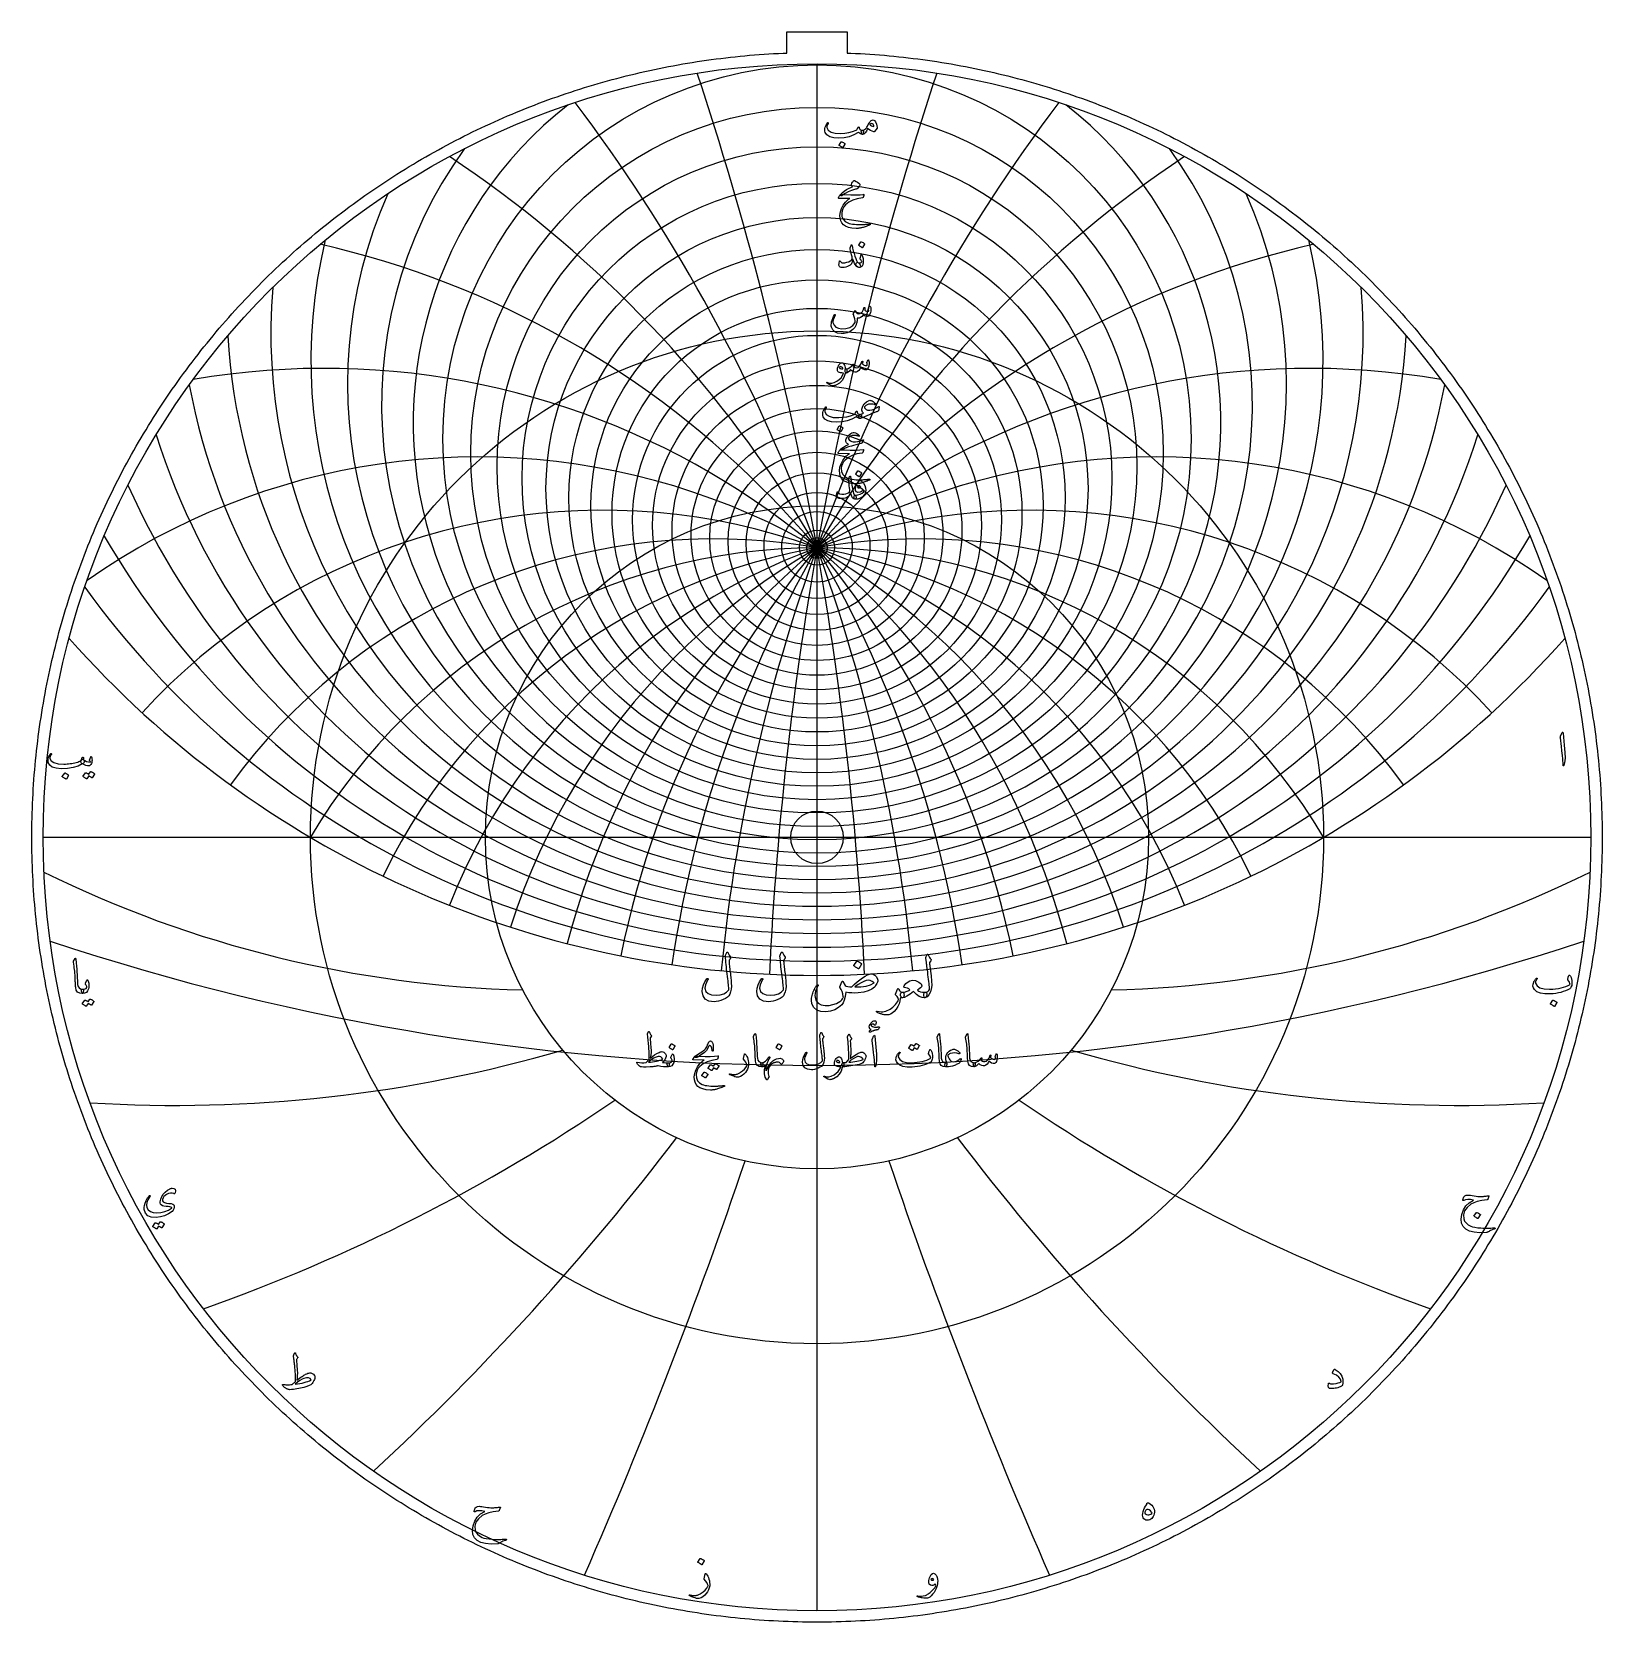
# Model space of a CAD drawing. Header units: millimetres. Extents: x -75 to 75, y -75 to 77.
import ezdxf

# ---------------------------------------------------------------- set-up
doc = ezdxf.new("R2010")
doc.units = ezdxf.units.MM
for name, color, linetype in [('CUT_INNER', 6, 'Continuous'), ('CUT_OUTER', 1, 'Continuous'), ('ENGRAVE', 7, 'Continuous'), ('ENGRAVE_FINE', 8, 'Continuous'), ('TEXT', 5, 'Continuous')]:
    doc.layers.add(name, color=color, linetype=linetype)

msp = doc.modelspace()

# ---------------------------------------------------------------- linework, layer by layer
at = {"layer": 'CUT_INNER'}
msp.add_circle((0, 0), 2.525, dxfattribs=at)
at = {"layer": 'CUT_OUTER'}
msp.add_lwpolyline([(75.3361, -0.4623), (75.3318, -0.9245), (75.3247, -1.3867), (75.3148, -1.8489), (75.302, -2.311), (75.2865, -2.773), (75.268, -3.2349), (75.2468, -3.6966), (75.2227, -4.1583), (75.1957, -4.6198), (75.166, -5.0811), (75.1334, -5.5422), (75.0979, -6.0031), (75.0597, -6.4638), (75.0186, -6.9242), (74.9747, -7.3844), (74.928, -7.8443), (74.8785, -8.3039), (74.8261, -8.7632), (74.7709, -9.2221), (74.7129, -9.6807), (74.6521, -10.139), (74.5885, -10.5968), (74.5221, -11.0543), (74.4529, -11.5114), (74.3808, -11.968), (74.306, -12.4241), (74.2284, -12.8798), (74.1479, -13.3351), (74.0647, -13.7898), (73.9787, -14.244), (73.8899, -14.6976), (73.7983, -15.1507), (73.704, -15.6033), (73.6069, -16.0552), (73.507, -16.5065), (73.4043, -16.9573), (73.2989, -17.4073), (73.1907, -17.8568), (73.0797, -18.3055), (72.966, -18.7536), (72.8496, -19.2009), (72.7304, -19.6476), (72.6085, -20.0935), (72.4838, -20.5386), (72.3564, -20.983), (72.2263, -21.4266), (72.0935, -21.8693), (71.9579, -22.3113), (71.8197, -22.7524), (71.6787, -23.1926), (71.5351, -23.632), (71.3887, -24.0705), (71.2397, -24.5081), (71.088, -24.9447), (70.9336, -25.3804), (70.7765, -25.8152), (70.6168, -26.249), (70.4544, -26.6818), (70.2893, -27.1136), (70.1217, -27.5444), (69.9513, -27.9741), (69.7784, -28.4028), (69.6028, -28.8304), (69.4246, -29.2569), (69.2437, -29.6824), (69.0603, -30.1067), (68.8743, -30.5299), (68.6857, -30.9519), (68.4944, -31.3728), (68.3007, -31.7924), (68.1043, -32.2109), (67.9054, -32.6282), (67.7039, -33.0443), (67.4999, -33.4591), (67.2933, -33.8726), (67.0842, -34.2849), (66.8725, -34.6958), (66.6584, -35.1055), (66.4417, -35.5139), (66.2226, -35.9209), (66.0009, -36.3265), (65.7768, -36.7308), (65.5502, -37.1337), (65.3211, -37.5352), (65.0896, -37.9353), (64.8556, -38.334), (64.6191, -38.7312), (64.3803, -39.127), (64.139, -39.5213), (63.8953, -39.9141), (63.6492, -40.3054), (63.4006, -40.6952), (63.1498, -41.0834), (62.8965, -41.4701), (62.6408, -41.8553), (62.3828, -42.2388), (62.1225, -42.6208), (61.8598, -43.0012), (61.5948, -43.3799), (61.3275, -43.7571), (61.0578, -44.1325), (60.7859, -44.5064), (60.5116, -44.8785), (60.2351, -45.2489), (59.9564, -45.6177), (59.6753, -45.9847), (59.392, -46.35), (59.1065, -46.7136), (58.8188, -47.0754), (58.5288, -47.4354), (58.2367, -47.7936), (57.9423, -48.15), (57.6458, -48.5047), (57.3471, -48.8575), (57.0462, -49.2084), (56.7432, -49.5575), (56.4381, -49.9047), (56.1308, -50.2501), (55.8214, -50.5936), (55.5099, -50.9351), (55.1963, -51.2748), (54.8807, -51.6125), (54.563, -51.9483), (54.2432, -52.2821), (53.9214, -52.6139), (53.5975, -52.9438), (53.2717, -53.2717), (52.9438, -53.5975), (52.6139, -53.9214), (52.2821, -54.2432), (51.9483, -54.563), (51.6125, -54.8807), (51.2748, -55.1963), (50.9351, -55.5099), (50.5936, -55.8214), (50.2501, -56.1308), (49.9047, -56.4381), (49.5575, -56.7432), (49.2084, -57.0462), (48.8575, -57.3471), (48.5047, -57.6458), (48.15, -57.9423), (47.7936, -58.2367), (47.4354, -58.5288), (47.0754, -58.8188), (46.7136, -59.1065), (46.35, -59.392), (45.9847, -59.6753), (45.6177, -59.9564), (45.2489, -60.2351), (44.8785, -60.5116), (44.5064, -60.7859), (44.1325, -61.0578), (43.7571, -61.3275), (43.3799, -61.5948), (43.0012, -61.8598), (42.6208, -62.1225), (42.2388, -62.3828), (41.8553, -62.6408), (41.4701, -62.8965), (41.0834, -63.1498), (40.6952, -63.4006), (40.3054, -63.6492), (39.9141, -63.8953), (39.5213, -64.139), (39.127, -64.3803), (38.7312, -64.6191), (38.334, -64.8556), (37.9353, -65.0896), (37.5352, -65.3211), (37.1337, -65.5502), (36.7308, -65.7768), (36.3265, -66.0009), (35.9209, -66.2226), (35.5139, -66.4417), (35.1055, -66.6584), (34.6958, -66.8725), (34.2849, -67.0842), (33.8726, -67.2933), (33.4591, -67.4999), (33.0443, -67.7039), (32.6282, -67.9054), (32.2109, -68.1043), (31.7924, -68.3007), (31.3728, -68.4944), (30.9519, -68.6857), (30.5299, -68.8743), (30.1067, -69.0603), (29.6824, -69.2437), (29.2569, -69.4246), (28.8304, -69.6028), (28.4028, -69.7784), (27.9741, -69.9513), (27.5444, -70.1217), (27.1136, -70.2893), (26.6818, -70.4544), (26.249, -70.6168), (25.8152, -70.7765), (25.3804, -70.9336), (24.9447, -71.088), (24.5081, -71.2397), (24.0705, -71.3887), (23.632, -71.5351), (23.1926, -71.6787), (22.7524, -71.8197), (22.3113, -71.9579), (21.8693, -72.0935), (21.4266, -72.2263), (20.983, -72.3564), (20.5386, -72.4838), (20.0935, -72.6085), (19.6476, -72.7304), (19.2009, -72.8496), (18.7536, -72.966), (18.3055, -73.0797), (17.8568, -73.1907), (17.4073, -73.2989), (16.9573, -73.4043), (16.5065, -73.507), (16.0552, -73.6069), (15.6033, -73.704), (15.1507, -73.7983), (14.6976, -73.8899), (14.244, -73.9787), (13.7898, -74.0647), (13.3351, -74.1479), (12.8798, -74.2284), (12.4241, -74.306), (11.968, -74.3808), (11.5114, -74.4529), (11.0543, -74.5221), (10.5968, -74.5885), (10.139, -74.6521), (9.6807, -74.7129), (9.2221, -74.7709), (8.7632, -74.8261), (8.3039, -74.8785), (7.8443, -74.928), (7.3844, -74.9747), (6.9242, -75.0186), (6.4638, -75.0597), (6.0031, -75.0979), (5.5422, -75.1334), (5.0811, -75.166), (4.6198, -75.1957), (4.1583, -75.2227), (3.6966, -75.2468), (3.2349, -75.268), (2.773, -75.2865), (2.311, -75.302), (1.8489, -75.3148), (1.3867, -75.3247), (0.9245, -75.3318), (0.4623, -75.3361), (0, -75.3375), (-0.4623, -75.3361), (-0.9245, -75.3318), (-1.3867, -75.3247), (-1.8489, -75.3148), (-2.311, -75.302), (-2.773, -75.2865), (-3.2349, -75.268), (-3.6966, -75.2468), (-4.1583, -75.2227), (-4.6198, -75.1957), (-5.0811, -75.166), (-5.5422, -75.1334), (-6.0031, -75.0979), (-6.4638, -75.0597), (-6.9242, -75.0186), (-7.3844, -74.9747), (-7.8443, -74.928), (-8.3039, -74.8785), (-8.7632, -74.8261), (-9.2221, -74.7709), (-9.6807, -74.7129), (-10.139, -74.6521), (-10.5968, -74.5885), (-11.0543, -74.5221), (-11.5114, -74.4529), (-11.968, -74.3808), (-12.4241, -74.306), (-12.8798, -74.2284), (-13.3351, -74.1479), (-13.7898, -74.0647), (-14.244, -73.9787), (-14.6976, -73.8899), (-15.1507, -73.7983), (-15.6033, -73.704), (-16.0552, -73.6069), (-16.5065, -73.507), (-16.9573, -73.4043), (-17.4073, -73.2989), (-17.8568, -73.1907), (-18.3055, -73.0797), (-18.7536, -72.966), (-19.2009, -72.8496), (-19.6476, -72.7304), (-20.0935, -72.6085), (-20.5386, -72.4838), (-20.983, -72.3564), (-21.4266, -72.2263), (-21.8693, -72.0935), (-22.3113, -71.9579), (-22.7524, -71.8197), (-23.1926, -71.6787), (-23.632, -71.5351), (-24.0705, -71.3887), (-24.5081, -71.2397), (-24.9447, -71.088), (-25.3804, -70.9336), (-25.8152, -70.7765), (-26.249, -70.6168), (-26.6818, -70.4544), (-27.1136, -70.2893), (-27.5444, -70.1217), (-27.9741, -69.9513), (-28.4028, -69.7784), (-28.8304, -69.6028), (-29.2569, -69.4246), (-29.6824, -69.2437), (-30.1067, -69.0603), (-30.5299, -68.8743), (-30.9519, -68.6857), (-31.3728, -68.4944), (-31.7924, -68.3007), (-32.2109, -68.1043), (-32.6282, -67.9054), (-33.0443, -67.7039), (-33.4591, -67.4999), (-33.8726, -67.2933), (-34.2849, -67.0842), (-34.6958, -66.8725), (-35.1055, -66.6584), (-35.5139, -66.4417), (-35.9209, -66.2226), (-36.3265, -66.0009), (-36.7308, -65.7768), (-37.1337, -65.5502), (-37.5352, -65.3211), (-37.9353, -65.0896), (-38.334, -64.8556), (-38.7312, -64.6191), (-39.127, -64.3803), (-39.5213, -64.139), (-39.9141, -63.8953), (-40.3054, -63.6492), (-40.6952, -63.4006), (-41.0834, -63.1498), (-41.4701, -62.8965), (-41.8553, -62.6408), (-42.2388, -62.3828), (-42.6208, -62.1225), (-43.0012, -61.8598), (-43.3799, -61.5948), (-43.7571, -61.3275), (-44.1325, -61.0578), (-44.5064, -60.7859), (-44.8785, -60.5116), (-45.2489, -60.2351), (-45.6177, -59.9564), (-45.9847, -59.6753), (-46.35, -59.392), (-46.7136, -59.1065), (-47.0754, -58.8188), (-47.4354, -58.5288), (-47.7936, -58.2367), (-48.15, -57.9423), (-48.5047, -57.6458), (-48.8575, -57.3471), (-49.2084, -57.0462), (-49.5575, -56.7432), (-49.9047, -56.4381), (-50.2501, -56.1308), (-50.5936, -55.8214), (-50.9351, -55.5099), (-51.2748, -55.1963), (-51.6125, -54.8807), (-51.9483, -54.563), (-52.2821, -54.2432), (-52.6139, -53.9214), (-52.9438, -53.5975), (-53.2717, -53.2717), (-53.5975, -52.9438), (-53.9214, -52.6139), (-54.2432, -52.2821), (-54.563, -51.9483), (-54.8807, -51.6125), (-55.1963, -51.2748), (-55.5099, -50.9351), (-55.8214, -50.5936), (-56.1308, -50.2501), (-56.4381, -49.9047), (-56.7432, -49.5575), (-57.0462, -49.2084), (-57.3471, -48.8575), (-57.6458, -48.5047), (-57.9423, -48.15), (-58.2367, -47.7936), (-58.5288, -47.4354), (-58.8188, -47.0754), (-59.1065, -46.7136), (-59.392, -46.35), (-59.6753, -45.9847), (-59.9564, -45.6177), (-60.2351, -45.2489), (-60.5116, -44.8785), (-60.7859, -44.5064), (-61.0578, -44.1325), (-61.3275, -43.7571), (-61.5948, -43.3799), (-61.8598, -43.0012), (-62.1225, -42.6208), (-62.3828, -42.2388), (-62.6408, -41.8553), (-62.8965, -41.4701), (-63.1498, -41.0834), (-63.4006, -40.6952), (-63.6492, -40.3054), (-63.8953, -39.9141), (-64.139, -39.5213), (-64.3803, -39.127), (-64.6191, -38.7312), (-64.8556, -38.334), (-65.0896, -37.9353), (-65.3211, -37.5352), (-65.5502, -37.1337), (-65.7768, -36.7308), (-66.0009, -36.3265), (-66.2226, -35.9209), (-66.4417, -35.5139), (-66.6584, -35.1055), (-66.8725, -34.6958), (-67.0842, -34.2849), (-67.2933, -33.8726), (-67.4999, -33.4591), (-67.7039, -33.0443), (-67.9054, -32.6282), (-68.1043, -32.2109), (-68.3007, -31.7924), (-68.4944, -31.3728), (-68.6857, -30.9519), (-68.8743, -30.5299), (-69.0603, -30.1067), (-69.2437, -29.6824), (-69.4246, -29.2569), (-69.6028, -28.8304), (-69.7784, -28.4028), (-69.9513, -27.9741), (-70.1217, -27.5444), (-70.2893, -27.1136), (-70.4544, -26.6818), (-70.6168, -26.249), (-70.7765, -25.8152), (-70.9336, -25.3804), (-71.088, -24.9447), (-71.2397, -24.5081), (-71.3887, -24.0705), (-71.5351, -23.632), (-71.6787, -23.1926), (-71.8197, -22.7524), (-71.9579, -22.3113), (-72.0935, -21.8693), (-72.2263, -21.4266), (-72.3564, -20.983), (-72.4838, -20.5386), (-72.6085, -20.0935), (-72.7304, -19.6476), (-72.8496, -19.2009), (-72.966, -18.7536), (-73.0797, -18.3055), (-73.1907, -17.8568), (-73.2989, -17.4073), (-73.4043, -16.9573), (-73.507, -16.5065), (-73.6069, -16.0552), (-73.704, -15.6033), (-73.7983, -15.1507), (-73.8899, -14.6976), (-73.9787, -14.244), (-74.0647, -13.7898), (-74.1479, -13.3351), (-74.2284, -12.8798), (-74.306, -12.4241), (-74.3808, -11.968), (-74.4529, -11.5114), (-74.5221, -11.0543), (-74.5885, -10.5968), (-74.6521, -10.139), (-74.7129, -9.6807), (-74.7709, -9.2221), (-74.8261, -8.7632), (-74.8785, -8.3039), (-74.928, -7.8443), (-74.9747, -7.3844), (-75.0186, -6.9242), (-75.0597, -6.4638), (-75.0979, -6.0031), (-75.1334, -5.5422), (-75.166, -5.0811), (-75.1957, -4.6198), (-75.2227, -4.1583), (-75.2468, -3.6966), (-75.268, -3.2349), (-75.2865, -2.773), (-75.302, -2.311), (-75.3148, -1.8489), (-75.3247, -1.3867), (-75.3318, -0.9245), (-75.3361, -0.4623), (-75.3375, 0), (-75.3361, 0.4623), (-75.3318, 0.9245), (-75.3247, 1.3867), (-75.3148, 1.8489), (-75.302, 2.311), (-75.2865, 2.773), (-75.268, 3.2349), (-75.2468, 3.6966), (-75.2227, 4.1583), (-75.1957, 4.6198), (-75.166, 5.0811), (-75.1334, 5.5422), (-75.0979, 6.0031), (-75.0597, 6.4638), (-75.0186, 6.9242), (-74.9747, 7.3844), (-74.928, 7.8443), (-74.8785, 8.3039), (-74.8261, 8.7632), (-74.7709, 9.2221), (-74.7129, 9.6807), (-74.6521, 10.139), (-74.5885, 10.5968), (-74.5221, 11.0543), (-74.4529, 11.5114), (-74.3808, 11.968), (-74.306, 12.4241), (-74.2284, 12.8798), (-74.1479, 13.3351), (-74.0647, 13.7898), (-73.9787, 14.244), (-73.8899, 14.6976), (-73.7983, 15.1507), (-73.704, 15.6033), (-73.6069, 16.0552), (-73.507, 16.5065), (-73.4043, 16.9573), (-73.2989, 17.4073), (-73.1907, 17.8568), (-73.0797, 18.3055), (-72.966, 18.7536), (-72.8496, 19.2009), (-72.7304, 19.6476), (-72.6085, 20.0935), (-72.4838, 20.5386), (-72.3564, 20.983), (-72.2263, 21.4266), (-72.0935, 21.8693), (-71.9579, 22.3113), (-71.8197, 22.7524), (-71.6787, 23.1926), (-71.5351, 23.632), (-71.3887, 24.0705), (-71.2397, 24.5081), (-71.088, 24.9447), (-70.9336, 25.3804), (-70.7765, 25.8152), (-70.6168, 26.249), (-70.4544, 26.6818), (-70.2893, 27.1136), (-70.1217, 27.5444), (-69.9513, 27.9741), (-69.7784, 28.4028), (-69.6028, 28.8304), (-69.4246, 29.2569), (-69.2437, 29.6824), (-69.0603, 30.1067), (-68.8743, 30.5299), (-68.6857, 30.9519), (-68.4944, 31.3728), (-68.3007, 31.7924), (-68.1043, 32.2109), (-67.9054, 32.6282), (-67.7039, 33.0443), (-67.4999, 33.4591), (-67.2933, 33.8726), (-67.0842, 34.2849), (-66.8725, 34.6958), (-66.6584, 35.1055), (-66.4417, 35.5139), (-66.2226, 35.9209), (-66.0009, 36.3265), (-65.7768, 36.7308), (-65.5502, 37.1337), (-65.3211, 37.5352), (-65.0896, 37.9353), (-64.8556, 38.334), (-64.6191, 38.7312), (-64.3803, 39.127), (-64.139, 39.5213), (-63.8953, 39.9141), (-63.6492, 40.3054), (-63.4006, 40.6952), (-63.1498, 41.0834), (-62.8965, 41.4701), (-62.6408, 41.8553), (-62.3828, 42.2388), (-62.1225, 42.6208), (-61.8598, 43.0012), (-61.5948, 43.3799), (-61.3275, 43.7571), (-61.0578, 44.1325), (-60.7859, 44.5064), (-60.5116, 44.8785), (-60.2351, 45.2489), (-59.9564, 45.6177), (-59.6753, 45.9847), (-59.392, 46.35), (-59.1065, 46.7136), (-58.8188, 47.0754), (-58.5288, 47.4354), (-58.2367, 47.7936), (-57.9423, 48.15), (-57.6458, 48.5047), (-57.3471, 48.8575), (-57.0462, 49.2084), (-56.7432, 49.5575), (-56.4381, 49.9047), (-56.1308, 50.2501), (-55.8214, 50.5936), (-55.5099, 50.9351), (-55.1963, 51.2748), (-54.8807, 51.6125), (-54.563, 51.9483), (-54.2432, 52.2821), (-53.9214, 52.6139), (-53.5975, 52.9438), (-53.2717, 53.2717), (-52.9438, 53.5975), (-52.6139, 53.9214), (-52.2821, 54.2432), (-51.9483, 54.563), (-51.6125, 54.8807), (-51.2748, 55.1963), (-50.9351, 55.5099), (-50.5936, 55.8214), (-50.2501, 56.1308), (-49.9047, 56.4381), (-49.5575, 56.7432), (-49.2084, 57.0462), (-48.8575, 57.3471), (-48.5047, 57.6458), (-48.15, 57.9423), (-47.7936, 58.2367), (-47.4354, 58.5288), (-47.0754, 58.8188), (-46.7136, 59.1065), (-46.35, 59.392), (-45.9847, 59.6753), (-45.6177, 59.9564), (-45.2489, 60.2351), (-44.8785, 60.5116), (-44.5064, 60.7859), (-44.1325, 61.0578), (-43.7571, 61.3275), (-43.3799, 61.5948), (-43.0012, 61.8598), (-42.6208, 62.1225), (-42.2388, 62.3828), (-41.8553, 62.6408), (-41.4701, 62.8965), (-41.0834, 63.1498), (-40.6952, 63.4006), (-40.3054, 63.6492), (-39.9141, 63.8953), (-39.5213, 64.139), (-39.127, 64.3803), (-38.7312, 64.6191), (-38.334, 64.8556), (-37.9353, 65.0896), (-37.5352, 65.3211), (-37.1337, 65.5502), (-36.7308, 65.7768), (-36.3265, 66.0009), (-35.9209, 66.2226), (-35.5139, 66.4417), (-35.1055, 66.6584), (-34.6958, 66.8725), (-34.2849, 67.0842), (-33.8726, 67.2933), (-33.4591, 67.4999), (-33.0443, 67.7039), (-32.6282, 67.9054), (-32.2109, 68.1043), (-31.7924, 68.3007), (-31.3728, 68.4944), (-30.9519, 68.6857), (-30.5299, 68.8743), (-30.1067, 69.0603), (-29.6824, 69.2437), (-29.2569, 69.4246), (-28.8304, 69.6028), (-28.4028, 69.7784), (-27.9741, 69.9513), (-27.5444, 70.1217), (-27.1136, 70.2893), (-26.6818, 70.4544), (-26.249, 70.6168), (-25.8152, 70.7765), (-25.3804, 70.9336), (-24.9447, 71.088), (-24.5081, 71.2397), (-24.0705, 71.3887), (-23.632, 71.5351), (-23.1926, 71.6787), (-22.7524, 71.8197), (-22.3113, 71.9579), (-21.8693, 72.0935), (-21.4266, 72.2263), (-20.983, 72.3564), (-20.5386, 72.4838), (-20.0935, 72.6085), (-19.6476, 72.7304), (-19.2009, 72.8496), (-18.7536, 72.966), (-18.3055, 73.0797), (-17.8568, 73.1907), (-17.4073, 73.2989), (-16.9573, 73.4043), (-16.5065, 73.507), (-16.0552, 73.6069), (-15.6033, 73.704), (-15.1507, 73.7983), (-14.6976, 73.8899), (-14.244, 73.9787), (-13.7898, 74.0647), (-13.3351, 74.1479), (-12.8798, 74.2284), (-12.4241, 74.306), (-11.968, 74.3808), (-11.5114, 74.4529), (-11.0543, 74.5221), (-10.5968, 74.5885), (-10.139, 74.6521), (-9.6807, 74.7129), (-9.2221, 74.7709), (-8.7632, 74.8261), (-8.3039, 74.8785), (-7.8443, 74.928), (-7.3844, 74.9747), (-6.9242, 75.0186), (-6.4638, 75.0597), (-6.0031, 75.0979), (-5.5422, 75.1334), (-5.0811, 75.166), (-4.6198, 75.1957), (-4.1583, 75.2227), (-3.6966, 75.2468), (-3.2349, 75.268), (-2.8875, 75.2819), (-2.8875, 77.3175), (2.8875, 77.3175), (2.8875, 75.2819), (3.2349, 75.268), (3.6966, 75.2468), (4.1583, 75.2227), (4.6198, 75.1957), (5.0811, 75.166), (5.5422, 75.1334), (6.0031, 75.0979), (6.4638, 75.0597), (6.9242, 75.0186), (7.3844, 74.9747), (7.8443, 74.928), (8.3039, 74.8785), (8.7632, 74.8261), (9.2221, 74.7709), (9.6807, 74.7129), (10.139, 74.6521), (10.5968, 74.5885), (11.0543, 74.5221), (11.5114, 74.4529), (11.968, 74.3808), (12.4241, 74.306), (12.8798, 74.2284), (13.3351, 74.1479), (13.7898, 74.0647), (14.244, 73.9787), (14.6976, 73.8899), (15.1507, 73.7983), (15.6033, 73.704), (16.0552, 73.6069), (16.5065, 73.507), (16.9573, 73.4043), (17.4073, 73.2989), (17.8568, 73.1907), (18.3055, 73.0797), (18.7536, 72.966), (19.2009, 72.8496), (19.6476, 72.7304), (20.0935, 72.6085), (20.5386, 72.4838), (20.983, 72.3564), (21.4266, 72.2263), (21.8693, 72.0935), (22.3113, 71.9579), (22.7524, 71.8197), (23.1926, 71.6787), (23.632, 71.5351), (24.0705, 71.3887), (24.5081, 71.2397), (24.9447, 71.088), (25.3804, 70.9336), (25.8152, 70.7765), (26.249, 70.6168), (26.6818, 70.4544), (27.1136, 70.2893), (27.5444, 70.1217), (27.9741, 69.9513), (28.4028, 69.7784), (28.8304, 69.6028), (29.2569, 69.4246), (29.6824, 69.2437), (30.1067, 69.0603), (30.5299, 68.8743), (30.9519, 68.6857), (31.3728, 68.4944), (31.7924, 68.3007), (32.2109, 68.1043), (32.6282, 67.9054), (33.0443, 67.7039), (33.4591, 67.4999), (33.8726, 67.2933), (34.2849, 67.0842), (34.6958, 66.8725), (35.1055, 66.6584), (35.5139, 66.4417), (35.9209, 66.2226), (36.3265, 66.0009), (36.7308, 65.7768), (37.1337, 65.5502), (37.5352, 65.3211), (37.9353, 65.0896), (38.334, 64.8556), (38.7312, 64.6191), (39.127, 64.3803), (39.5213, 64.139), (39.9141, 63.8953), (40.3054, 63.6492), (40.6952, 63.4006), (41.0834, 63.1498), (41.4701, 62.8965), (41.8553, 62.6408), (42.2388, 62.3828), (42.6208, 62.1225), (43.0012, 61.8598), (43.3799, 61.5948), (43.7571, 61.3275), (44.1325, 61.0578), (44.5064, 60.7859), (44.8785, 60.5116), (45.2489, 60.2351), (45.6177, 59.9564), (45.9847, 59.6753), (46.35, 59.392), (46.7136, 59.1065), (47.0754, 58.8188), (47.4354, 58.5288), (47.7936, 58.2367), (48.15, 57.9423), (48.5047, 57.6458), (48.8575, 57.3471), (49.2084, 57.0462), (49.5575, 56.7432), (49.9047, 56.4381), (50.2501, 56.1308), (50.5936, 55.8214), (50.9351, 55.5099), (51.2748, 55.1963), (51.6125, 54.8807), (51.9483, 54.563), (52.2821, 54.2432), (52.6139, 53.9214), (52.9438, 53.5975), (53.2717, 53.2717), (53.5975, 52.9438), (53.9214, 52.6139), (54.2432, 52.2821), (54.563, 51.9483), (54.8807, 51.6125), (55.1963, 51.2748), (55.5099, 50.9351), (55.8214, 50.5936), (56.1308, 50.2501), (56.4381, 49.9047), (56.7432, 49.5575), (57.0462, 49.2084), (57.3471, 48.8575), (57.6458, 48.5047), (57.9423, 48.15), (58.2367, 47.7936), (58.5288, 47.4354), (58.8188, 47.0754), (59.1065, 46.7136), (59.392, 46.35), (59.6753, 45.9847), (59.9564, 45.6177), (60.2351, 45.2489), (60.5116, 44.8785), (60.7859, 44.5064), (61.0578, 44.1325), (61.3275, 43.7571), (61.5948, 43.3799), (61.8598, 43.0012), (62.1225, 42.6208), (62.3828, 42.2388), (62.6408, 41.8553), (62.8965, 41.4701), (63.1498, 41.0834), (63.4006, 40.6952), (63.6492, 40.3054), (63.8953, 39.9141), (64.139, 39.5213), (64.3803, 39.127), (64.6191, 38.7312), (64.8556, 38.334), (65.0896, 37.9353), (65.3211, 37.5352), (65.5502, 37.1337), (65.7768, 36.7308), (66.0009, 36.3265), (66.2226, 35.9209), (66.4417, 35.5139), (66.6584, 35.1055), (66.8725, 34.6958), (67.0842, 34.2849), (67.2933, 33.8726), (67.4999, 33.4591), (67.7039, 33.0443), (67.9054, 32.6282), (68.1043, 32.2109), (68.3007, 31.7924), (68.4944, 31.3728), (68.6857, 30.9519), (68.8743, 30.5299), (69.0603, 30.1067), (69.2437, 29.6824), (69.4246, 29.2569), (69.6028, 28.8304), (69.7784, 28.4028), (69.9513, 27.9741), (70.1217, 27.5444), (70.2893, 27.1136), (70.4544, 26.6818), (70.6168, 26.249), (70.7765, 25.8152), (70.9336, 25.3804), (71.088, 24.9447), (71.2397, 24.5081), (71.3887, 24.0705), (71.5351, 23.632), (71.6787, 23.1926), (71.8197, 22.7524), (71.9579, 22.3113), (72.0935, 21.8693), (72.2263, 21.4266), (72.3564, 20.983), (72.4838, 20.5386), (72.6085, 20.0935), (72.7304, 19.6476), (72.8496, 19.2009), (72.966, 18.7536), (73.0797, 18.3055), (73.1907, 17.8568), (73.2989, 17.4073), (73.4043, 16.9573), (73.507, 16.5065), (73.6069, 16.0552), (73.704, 15.6033), (73.7983, 15.1507), (73.8899, 14.6976), (73.9787, 14.244), (74.0647, 13.7898), (74.1479, 13.3351), (74.2284, 12.8798), (74.306, 12.4241), (74.3808, 11.968), (74.4529, 11.5114), (74.5221, 11.0543), (74.5885, 10.5968), (74.6521, 10.139), (74.7129, 9.6807), (74.7709, 9.2221), (74.8261, 8.7632), (74.8785, 8.3039), (74.928, 7.8443), (74.9747, 7.3844), (75.0186, 6.9242), (75.0597, 6.4638), (75.0979, 6.0031), (75.1334, 5.5422), (75.166, 5.0811), (75.1957, 4.6198), (75.2227, 4.1583), (75.2468, 3.6966), (75.268, 3.2349), (75.2865, 2.773), (75.302, 2.311), (75.3148, 1.8489), (75.3247, 1.3867), (75.3318, 0.9245), (75.3361, 0.4623), (75.3375, 0)], close=True, dxfattribs=at)
at = {"layer": 'ENGRAVE'}
for points in [[(0, -74.25), (0, 74.25)], [(-74.25, 0), (74.25, 0)], [(0, -74.25), (0, -31.8152)]]:
    msp.add_lwpolyline(points, dxfattribs=at)
for centre, radius in [((0, 0), 74.25), ((0, 34.4776), 28.2944), ((0, 0), 48.6033), ((0, 30.4886), 17.6924), ((0, 28.4215), 8.5373), ((0, 0), 31.8152), ((0, 27.7791), 0.99)]:
    msp.add_circle(centre, radius, dxfattribs=at)
for centre, radius, start, end in [((0, 41.5647), 41.7767, 144.023579, 35.976421), ((0, 54.6455), 61.2601, 190.550237, 349.449763), ((0, -28.6295), 56.4086, 30.5, 149.5), ((0, -28.6295), 56.4086, 30.5, 149.5), ((0, 82.512), 95.7627, 221.471854, 318.528146), ((-25.5383, 95.3104), 109.9935, 243.757341, 268.591724), ((25.5383, 95.3104), 109.9935, 271.408276, 296.242659), ((-61.4964, 106.5149), 132.2479, 266.424973, 286.29248), ((61.4964, 106.5149), 132.2479, 253.70752, 273.575027), ((-115.7044, 115.7044), 170.6965, 289.449259, 304.349889), ((115.7044, 115.7044), 170.6965, 235.650111, 250.550741), ((-212.2298, 122.5309), 249.8351, 312.777689, 322.711442), ((212.2298, 122.5309), 249.8351, 217.288558, 227.222311), ((-472.9785, 126.7342), 492.0696, 336.329516, 341.296393), ((472.9785, 126.7342), 492.0696, 198.703607, 203.670484)]:
    msp.add_arc(centre, radius, start, end, dxfattribs=at)
at = {"layer": 'ENGRAVE_FINE'}
for centre, radius in [((0, 38.2334), 35.8989), ((0, 36.8366), 33.2247), ((0, 35.5903), 30.6962), ((0, 33.4841), 26.0033), ((0, 32.5979), 23.809), ((0, 31.8088), 21.6993), ((0, 31.1081), 19.6635), ((0, 29.944), 15.7774), ((0, 29.469), 13.911), ((0, 29.0594), 12.0863), ((0, 28.7112), 10.2971), ((0, 28.1876), 6.8017), ((0, 28.0078), 5.085), ((0, 27.8804), 3.3823), ((0, 27.8043), 1.6889)]:
    msp.add_circle(centre, radius, dxfattribs=at)
for centre, radius, start, end in [((-319.9089, -28.6295), 324.844, 2.732737, 18.29752), ((-319.9089, -28.6295), 324.844, 2.732737, 18.29752), ((319.9089, -28.6295), 324.844, 161.70248, 177.267263), ((319.9089, -28.6295), 324.844, 161.70248, 177.267263), ((0, 39.8013), 38.7407, 128.061455, 51.938545), ((-154.9813, -28.6295), 164.9276, 5.504437, 36.959882), ((-154.9813, -28.6295), 164.9276, 5.504437, 36.959882), ((154.9813, -28.6295), 164.9276, 143.040118, 174.495563), ((154.9813, -28.6295), 164.9276, 143.040118, 174.495563), ((-97.7025, -28.6295), 112.8171, 8.356223, 56.399875), ((-97.7025, -28.6295), 112.8171, 8.356223, 56.399875), ((97.7025, -28.6295), 112.8171, 123.600125, 171.643777), ((97.7025, -28.6295), 112.8171, 123.600125, 171.643777), ((0, 43.5535), 45.0385, 156.128055, 23.871945), ((0, 45.8046), 48.5645, 166.262722, 13.737278), ((-67.2251, -28.6295), 87.7561, 11.333781, 77.128469), ((-67.2251, -28.6295), 87.7561, 11.333781, 77.128469), ((67.2251, -28.6295), 87.7561, 102.871531, 168.666219), ((67.2251, -28.6295), 87.7561, 102.871531, 168.666219), ((0, 48.3632), 52.4018, 175.154821, 4.845179), ((0, 51.2862), 56.6091, 183.176945, 356.823055), ((-47.3324, -28.6295), 73.6362, 14.490301, 99.793164), ((-47.3324, -28.6295), 73.6362, 14.490301, 99.793164), ((47.3324, -28.6295), 73.6362, 80.206836, 165.509699), ((47.3324, -28.6295), 73.6362, 80.206836, 165.509699), ((0, 58.5338), 66.4493, 197.418491, 342.581509), ((-32.5675, -28.6295), 65.135, 17.890355, 125.120897), ((-32.5675, -28.6295), 65.135, 17.890355, 125.120897), ((32.5675, -28.6295), 65.135, 54.879103, 162.109645), ((32.5675, -28.6295), 65.135, 54.879103, 162.109645), ((0, 63.0718), 72.2995, 203.881219, 336.118781), ((-20.531, -28.6295), 60.0287, 21.615289, 137.452318), ((-20.531, -28.6295), 60.0287, 21.615289, 137.452318), ((20.531, -28.6295), 60.0287, 42.547682, 158.384711), ((20.531, -28.6295), 60.0287, 42.547682, 158.384711), ((0, 68.4206), 78.9734, 210.010464, 329.989536), ((-9.9464, -28.6295), 57.2788, 25.771063, 144.001075), ((-9.9464, -28.6295), 57.2788, 25.771063, 144.001075), ((9.9464, -28.6295), 57.2788, 35.998925, 154.228937), ((9.9464, -28.6295), 57.2788, 35.998925, 154.228937), ((0, 74.7989), 86.6921, 215.860182, 324.139818), ((0, 210.9495), 232.8437, 251.578829, 288.421171)]:
    msp.add_arc(centre, radius, start, end, dxfattribs=at)
at = {"layer": 'TEXT'}
for points in [[(5.3747, 68.8626), (5.5122, 68.8138), (5.6261, 68.676), (5.7164, 68.4493), (5.7831, 68.1337), (5.7856, 68.1109), (5.7842, 68.0909), (5.779, 68.0736), (5.7699, 68.059), (5.5284, 67.7561), (5.5117, 67.7377), (5.4922, 67.7264), (5.47, 67.7223), (5.445, 67.7253), (5.2809, 67.7813), (5.1266, 67.8527), (4.9823, 67.9394), (4.8478, 68.0415), (4.7394, 67.7898), (4.6206, 67.61), (4.4913, 67.5022), (4.3516, 67.4662), (4.336, 67.472), (4.3198, 67.4893), (4.303, 67.5181), (4.2857, 67.5585), (4.2591, 67.6583), (4.2495, 67.7385), (4.2569, 67.7989), (4.2814, 67.8395), (4.2956, 67.8491), (4.3121, 67.856), (4.3308, 67.8601), (4.3516, 67.8614), (4.4515, 67.8785), (4.5492, 67.9251), (4.6447, 68.0014), (4.738, 68.1073), (4.7789, 68.1688), (4.8401, 68.2698), (4.9216, 68.4103), (5.0235, 68.5904), (5.103, 68.7095), (5.1881, 68.7946), (5.2787, 68.8456), (5.3747, 68.8626)], [(1.0012, 68.5816), (1.0168, 68.5986), (1.033, 68.6057), (1.0498, 68.603), (1.067, 68.5904), (1.0802, 68.5739), (1.0846, 68.5552), (1.0802, 68.5344), (1.067, 68.5113), (1.0001, 68.4076), (0.9573, 68.3115), (0.9386, 68.2232), (0.9441, 68.1425), (1.0816, 67.8774), (1.3492, 67.6924), (1.7468, 67.5875), (2.2746, 67.5628), (2.6662, 67.5917), (3.042, 67.6518), (3.4018, 67.7432), (3.7456, 67.8658), (3.8063, 67.9018), (3.8565, 67.9569), (3.8963, 68.0313), (3.9257, 68.1249), (3.9355, 68.1515), (3.952, 68.1699), (3.9751, 68.1801), (4.0047, 68.182), (4.0258, 68.1729), (4.0409, 68.1545), (4.05, 68.1268), (4.053, 68.0898), (4.0736, 67.9981), (4.131, 67.9295), (4.2251, 67.8839), (4.356, 67.8614), (4.4032, 67.851), (4.435, 67.8241), (4.4515, 67.7808), (4.4526, 67.7209), (4.4367, 67.6095), (4.4153, 67.5299), (4.3884, 67.4822), (4.356, 67.4662), (4.2597, 67.4789), (4.1683, 67.5167), (4.0818, 67.5799), (4.0003, 67.6682), (3.9935, 67.6718), (3.9817, 67.6693), (3.9649, 67.6608), (3.9432, 67.6463), (3.5338, 67.4157), (3.087, 67.2511), (2.6028, 67.1523), (2.0814, 67.1193), (1.5995, 67.1523), (1.2251, 67.2511), (0.9584, 67.4157), (0.7992, 67.6463), (0.763, 67.775), (0.7509, 67.9064), (0.763, 68.0407), (0.7992, 68.1776), (0.848, 68.3049), (0.898, 68.4147), (0.949, 68.5069), (1.0012, 68.5816)], [(5.0586, 68.4323), (5.1409, 68.3637), (5.2342, 68.3071), (5.3385, 68.2627), (5.4538, 68.2303), (5.4475, 68.3167), (5.4241, 68.3873), (5.3838, 68.4419), (5.3264, 68.4806), (5.2603, 68.5006), (5.1936, 68.4993), (5.1264, 68.4765), (5.0586, 68.4323)], [(2.3317, 66.7593), (2.3372, 66.7648), (2.3449, 66.768), (2.3547, 66.7691), (2.3668, 66.768), (2.4522, 66.7335), (2.5326, 66.6912), (2.6081, 66.6413), (2.6786, 66.5836), (2.6854, 66.5748), (2.6885, 66.5661), (2.6876, 66.5573), (2.683, 66.5485), (2.4766, 66.2148), (2.4689, 66.2068), (2.459, 66.2049), (2.447, 66.209), (2.4327, 66.2192), (2.4203, 66.2279), (2.4008, 66.2411), (2.3742, 66.2587), (2.3405, 66.2806), (2.299, 66.307), (2.2494, 66.3377), (2.1914, 66.3728), (2.1253, 66.4124), (2.1165, 66.419), (2.1121, 66.4255), (2.1121, 66.4321), (2.1165, 66.4387)], [(3.7061, 62.1997), (3.3224, 62.0995), (2.9838, 61.9702), (2.6901, 61.8119), (2.4415, 61.6244), (2.4033, 61.5956), (2.3679, 61.5794), (2.3353, 61.5759), (2.3053, 61.5849), (2.2705, 61.6264), (2.2757, 61.6848), (2.321, 61.7603), (2.4063, 61.8528), (2.6081, 62.0202), (2.84, 62.1711), (3.1021, 62.3056), (3.3943, 62.4236), (3.3109, 62.5466), (3.2953, 62.5773), (3.2879, 62.6081), (3.2887, 62.6388), (3.2977, 62.6695), (3.3567, 62.7867), (3.4108, 62.8836), (3.4599, 62.9602), (3.5041, 63.0164), (3.5324, 63.043), (3.5601, 63.057), (3.5873, 63.0584), (3.6139, 63.0472), (3.7684, 62.9599), (3.8982, 62.8781), (4.0033, 62.8018), (4.0838, 62.731), (4.0994, 62.7082), (4.1068, 62.6794), (4.106, 62.6446), (4.0969, 62.6037), (4.0687, 62.5397), (4.0234, 62.462), (3.9611, 62.3707), (3.8818, 62.2655), (3.8609, 62.2499), (3.8247, 62.2337), (3.7731, 62.217), (3.7061, 62.1997)], [(2.6698, 61.6903), (3.2332, 61.6705), (3.7204, 61.6684), (4.1312, 61.6837), (4.4658, 61.7167), (4.4761, 61.7179), (4.485, 61.7172), (4.4925, 61.7146), (4.4987, 61.7101), (4.5032, 61.7039), (4.5058, 61.6963), (4.5065, 61.6874), (4.5053, 61.6771), (4.4967, 61.6371), (4.4883, 61.6003), (4.4802, 61.5668), (4.4724, 61.5366), (4.4648, 61.5097), (4.4575, 61.4861), (4.4505, 61.4658), (4.4438, 61.4488), (4.4296, 61.4216), (4.4131, 61.4016), (4.3944, 61.3887), (4.3736, 61.3829), (3.8664, 61.291), (3.4251, 61.1469), (3.0496, 60.9507), (2.7401, 60.7023), (2.5836, 60.5236), (2.47, 60.3345), (2.3992, 60.135), (2.3712, 59.9251), (2.3981, 59.5955), (2.5051, 59.3268), (2.6923, 59.119), (2.9596, 58.9722), (3.0982, 58.9277), (3.2505, 58.891), (3.4166, 58.8619), (3.5963, 58.8405), (3.7895, 58.8265), (3.9959, 58.8196), (4.2155, 58.8199), (4.4482, 58.8273), (4.531, 58.832), (4.6123, 58.8372), (4.6923, 58.8429), (4.771, 58.8492), (4.8477, 58.8561), (4.9219, 58.8635), (4.9937, 58.8715), (5.063, 58.88), (5.0841, 58.8811), (5.0992, 58.8756), (5.1083, 58.8635), (5.1113, 58.8449), (5.1096, 58.8232), (5.1047, 58.8064), (5.0965, 58.7946), (5.0849, 58.7878), (4.9609, 58.7354), (4.8434, 58.6879), (4.7325, 58.6453), (4.6282, 58.6077), (4.5308, 58.5748), (4.4405, 58.5463), (4.3574, 58.5221), (4.2814, 58.5023), (4.2099, 58.4878), (4.1403, 58.4749), (4.0726, 58.4637), (4.0069, 58.454), (3.9428, 58.4466), (3.8801, 58.442), (3.8188, 58.44), (3.7588, 58.4409), (3.3493, 58.4727), (3.0079, 58.5419), (2.7346, 58.6484), (2.5293, 58.7922), (2.3786, 58.9719), (2.2735, 59.1819), (2.214, 59.422), (2.2, 59.6923), (2.243, 60.0277), (2.346, 60.3532), (2.5087, 60.6688), (2.7313, 60.9746), (2.8183, 61.067), (2.9168, 61.1557), (3.0269, 61.2405), (3.1484, 61.3215), (2.0858, 61.3302), (2.0603, 61.3412), (2.0496, 61.361), (2.0537, 61.3895), (2.0726, 61.4268), (2.1083, 61.4812), (2.1407, 61.53), (2.1698, 61.5734), (2.1956, 61.6113), (2.2181, 61.6434), (2.2373, 61.6694), (2.2532, 61.6895), (2.2658, 61.7035), (2.2944, 61.7059), (2.3712, 61.7046), (2.4964, 61.6994), (2.6698, 61.6903)], [(3.3658, 56.7692), (3.391, 56.654), (3.4185, 56.537), (3.4481, 56.418), (3.48, 56.2971), (3.514, 56.1738), (3.5502, 56.0474), (3.5887, 55.918), (3.6293, 55.7856), (3.7113, 55.5473), (3.7863, 55.3684), (3.854, 55.2487), (3.9147, 55.1884), (3.9677, 55.1524), (4.0212, 55.1016), (4.0752, 55.036), (4.1299, 54.9556), (4.1815, 54.856), (4.1957, 54.7811), (4.1727, 54.7309), (4.1123, 54.7053), (3.9172, 54.7251), (3.7445, 54.8546), (3.5944, 55.0939), (3.4668, 55.443), (3.4641, 55.4488), (3.4602, 55.4529), (3.4553, 55.4554), (3.4492, 55.4562), (3.4448, 55.4554), (3.4404, 55.4529), (3.4361, 55.4488), (3.4317, 55.443), (3.4193, 55.3865), (3.4042, 55.3267), (3.3864, 55.2636), (3.3658, 55.1971), (3.3433, 55.1343), (3.3197, 55.0819), (3.295, 55.0399), (3.2692, 55.0083), (3.1764, 54.9274), (3.0606, 54.8557), (2.9217, 54.7934), (2.7598, 54.7405), (2.5952, 54.7012), (2.4524, 54.6845), (2.3317, 54.6902), (2.2329, 54.7185), (2.1484, 54.7893), (2.1099, 54.9139), (2.1176, 55.0923), (2.1714, 55.3245), (2.1766, 55.3322), (2.1835, 55.3377), (2.192, 55.341), (2.2022, 55.342), (2.2142, 55.3407), (2.2241, 55.3366), (2.2318, 55.3297), (2.2373, 55.3201), (2.2581, 55.2715), (2.2812, 55.2312), (2.3064, 55.1991), (2.3339, 55.1752), (2.4195, 55.1433), (2.5359, 55.1357), (2.683, 55.1521), (2.8608, 55.1928), (3.0505, 55.2537), (3.1978, 55.3223), (3.303, 55.3986), (3.3658, 55.4826), (3.3762, 55.5676), (3.3592, 55.7131), (3.3148, 55.9189), (3.2428, 56.1851), (3.2083, 56.3254), (3.188, 56.4387), (3.1819, 56.5252), (3.1902, 56.5847), (3.2736, 56.8219), (3.2826, 56.8468), (3.2922, 56.8647), (3.3024, 56.8754), (3.3131, 56.8789), (3.3263, 56.8721), (3.3395, 56.8515), (3.3526, 56.8172), (3.3658, 56.7692)], [(4.2133, 57.1468), (4.2188, 57.1523), (4.2265, 57.1556), (4.2363, 57.1567), (4.2484, 57.1556), (4.3338, 57.121), (4.4142, 57.0787), (4.4897, 57.0288), (4.5602, 56.9712), (4.567, 56.9624), (4.5701, 56.9536), (4.5692, 56.9448), (4.5646, 56.936), (4.3582, 56.6023), (4.3505, 56.5943), (4.3406, 56.5924), (4.3286, 56.5965), (4.3143, 56.6067), (4.3019, 56.6155), (4.2824, 56.6286), (4.2558, 56.6462), (4.2221, 56.6682), (4.1806, 56.6945), (4.131, 56.7253), (4.073, 56.7604), (4.0069, 56.7999), (3.9981, 56.8065), (3.9937, 56.8131), (3.9937, 56.8197), (3.9981, 56.8263)], [(4.2528, 55.3508), (4.227, 55.3939), (4.2023, 55.431), (4.1787, 55.462), (4.1562, 55.487), (4.14, 55.5084), (4.131, 55.5331), (4.129, 55.5611), (4.1342, 55.5923), (4.2265, 55.9261), (4.2394, 55.9552), (4.2561, 55.9634), (4.2767, 55.9508), (4.3011, 55.9173), (4.3379, 55.8462), (4.3692, 55.7603), (4.395, 55.6596), (4.4153, 55.544), (4.4271, 55.4332), (4.4317, 55.3245), (4.4293, 55.218), (4.4197, 55.1137), (4.404, 55.0229), (4.3834, 54.9436), (4.3579, 54.8758), (4.3275, 54.8195), (4.2899, 54.7778), (4.2385, 54.7449), (4.1735, 54.7207), (4.0947, 54.7053), (4.014, 54.7023), (3.9388, 54.7152), (3.8691, 54.744), (3.8049, 54.7888), (3.7552, 54.8456), (3.7292, 54.9106), (3.7267, 54.9839), (3.7478, 55.0654), (3.7816, 55.1321), (3.8214, 55.1741), (3.8672, 55.1914), (3.9191, 55.184), (4.0387, 55.1552), (4.143, 55.1521), (4.232, 55.1749), (4.3055, 55.2235), (4.3071, 55.2364), (4.2989, 55.2619), (4.2808, 55.3001), (4.2528, 55.3508)], [(5.0103, 50.9547), (5.018, 50.9739), (5.0278, 50.9876), (5.0399, 50.9959), (5.0542, 50.9986), (5.0726, 50.9964), (5.0882, 50.9898), (5.1011, 50.9788), (5.1113, 50.9635), (5.1362, 50.9086), (5.1541, 50.8405), (5.1648, 50.7593), (5.1684, 50.6649), (5.1588, 50.5106), (5.1299, 50.3641), (5.0819, 50.2252), (5.0147, 50.094), (4.9916, 50.0625), (4.9664, 50.038), (4.9389, 50.0208), (4.9093, 50.0106), (4.802, 50.0037), (4.6864, 50.0227), (4.5627, 50.0674), (4.4306, 50.1379), (4.3195, 49.9856), (4.188, 49.8844), (4.0363, 49.8341), (3.8642, 49.835), (3.8586, 49.7423), (3.8505, 49.6533), (3.8399, 49.5678), (3.8269, 49.4859), (3.8114, 49.407), (3.7934, 49.3305), (3.7729, 49.2566), (3.75, 49.1851), (3.6968, 49.0561), (3.6249, 48.937), (3.5343, 48.8277), (3.4251, 48.7284), (3.1696, 48.5582), (2.8992, 48.4386), (2.6141, 48.3694), (2.3141, 48.3508), (1.9763, 48.3966), (1.7092, 48.5165), (1.513, 48.7105), (1.3876, 48.9787), (1.3706, 49.0753), (1.3678, 49.1895), (1.3794, 49.3212), (1.4052, 49.4705), (1.4466, 49.6341), (1.5051, 49.8042), (1.5805, 49.981), (1.673, 50.1643), (1.6804, 50.1758), (1.6895, 50.184), (1.7002, 50.189), (1.7125, 50.1906), (1.7249, 50.1895), (1.7356, 50.1862), (1.7447, 50.1808), (1.7521, 50.1731), (1.757, 50.1618), (1.7586, 50.15), (1.757, 50.1377), (1.7521, 50.1248), (1.6346, 49.8808), (1.5589, 49.6802), (1.5248, 49.5229), (1.5325, 49.409), (1.6434, 49.1579), (1.8179, 48.9754), (2.0561, 48.8615), (2.358, 48.8162), (2.7801, 48.8431), (3.1375, 48.9501), (3.43, 49.1373), (3.6578, 49.4046), (3.657, 49.5808), (3.6282, 49.7669), (3.5714, 49.9628), (3.4866, 50.1687), (3.4759, 50.1895), (3.4701, 50.2082), (3.4693, 50.2247), (3.4734, 50.2389), (3.497, 50.2879), (3.5195, 50.3339), (3.5409, 50.3768), (3.5612, 50.4168), (3.5804, 50.4531), (3.5985, 50.4854), (3.6155, 50.5135), (3.6315, 50.5375), (3.6405, 50.5477), (3.6501, 50.5518), (3.6603, 50.5499), (3.671, 50.5419), (3.6765, 50.5359), (3.6842, 50.5266), (3.694, 50.5139), (3.7061, 50.498), (3.7198, 50.4788), (3.7347, 50.4563), (3.7506, 50.4305), (3.7676, 50.4014), (3.8022, 50.3454), (3.8313, 50.3048), (3.8549, 50.2796), (3.873, 50.2697), (3.9871, 50.2601), (4.1013, 50.2796), (4.2155, 50.3281), (4.3297, 50.4058), (4.3711, 50.4574), (4.412, 50.5419), (4.4523, 50.6594), (4.4921, 50.8098), (4.496, 50.8241), (4.5031, 50.8361), (4.5135, 50.846), (4.5273, 50.8537), (4.5402, 50.8586), (4.5525, 50.8603), (4.5643, 50.8586), (4.5756, 50.8537), (4.5923, 50.8262), (4.5986, 50.7747), (4.5945, 50.6989), (4.5799, 50.599), (4.6686, 50.5447), (4.7633, 50.509), (4.864, 50.492), (4.9708, 50.4936), (4.9694, 50.5257), (4.9653, 50.5518), (4.9584, 50.5718), (4.9488, 50.5858), (4.9378, 50.599), (4.9312, 50.6122), (4.929, 50.6254), (4.9312, 50.6385)], [(4.9071, 45.8113), (4.9167, 45.8179), (4.9279, 45.8157), (4.9408, 45.8047), (4.9554, 45.7849), (4.971, 45.7515), (4.9828, 45.7037), (4.9908, 45.6417), (4.9949, 45.5654), (4.9963, 45.4787), (4.9916, 45.3941), (4.9809, 45.3118), (4.9642, 45.2317), (4.9153, 45.0758), (4.861, 44.9638), (4.8012, 44.8957), (4.7358, 44.8716), (4.5813, 44.8806), (4.4383, 44.921), (4.3069, 44.9926), (4.1869, 45.0955), (4.1046, 44.9333), (4.0069, 44.8068), (3.8938, 44.716), (3.7654, 44.6608), (3.6306, 44.6487), (3.4942, 44.6828), (3.3562, 44.7629), (3.2165, 44.8892), (3.1034, 44.7451), (2.9926, 44.6422), (2.8839, 44.5804), (2.7774, 44.5598), (2.756, 44.5719), (2.7357, 44.6081), (2.7165, 44.6685), (2.6983, 44.753), (2.6918, 44.8365), (2.7027, 44.8979), (2.7313, 44.9375), (2.7774, 44.955), (2.9799, 45.0009), (3.1572, 45.0901), (3.3093, 45.2226), (3.4361, 45.3985), (3.4429, 45.4081), (3.4503, 45.415), (3.4583, 45.4191), (3.4668, 45.4205), (3.4772, 45.4194), (3.4866, 45.4161), (3.4948, 45.4106), (3.5019, 45.4029), (3.506, 45.3793), (3.4964, 45.3392), (3.4731, 45.2827), (3.4361, 45.2097), (3.4846, 45.1534), (3.5601, 45.112), (3.6625, 45.0854), (3.7917, 45.0736), (3.9528, 45.1073), (4.0936, 45.2174), (4.2141, 45.4037), (4.3143, 45.6664), (4.3192, 45.6798), (4.3253, 45.6894), (4.3324, 45.6952), (4.3406, 45.6971), (4.353, 45.696), (4.3637, 45.6927), (4.3727, 45.6872), (4.3802, 45.6796), (4.3856, 45.6686), (4.3889, 45.6576), (4.39, 45.6466), (4.3889, 45.6356), (4.345, 45.4512), (4.3963, 45.4057), (4.4581, 45.3656), (4.5303, 45.331), (4.6129, 45.3019), (4.6933, 45.283), (4.7545, 45.2789), (4.7965, 45.2896), (4.8193, 45.3151), (4.8267, 45.3541), (4.8226, 45.4095), (4.8069, 45.4814), (4.7797, 45.5698), (4.7844, 45.5948), (4.8072, 45.6433), (4.8481, 45.7155), (4.9071, 45.8113)], [(2.6896, 44.5115), (2.5866, 44.1501), (2.414, 43.8474), (2.1717, 43.6034), (1.8596, 43.4181), (1.816, 43.3993), (1.7729, 43.3824), (1.7304, 43.3675), (1.6884, 43.3545), (1.6472, 43.3436), (1.6072, 43.3352), (1.5682, 43.3293), (1.5303, 43.3259), (1.4359, 43.3394), (1.3108, 43.3885), (1.1549, 43.4733), (0.9682, 43.5938), (0.9482, 43.6111), (0.9364, 43.6278), (0.9328, 43.644), (0.9375, 43.6596), (0.9479, 43.6717), (0.9617, 43.6772), (0.9787, 43.6761), (0.999, 43.6684), (1.193, 43.6056), (1.4107, 43.6058), (1.6519, 43.6692), (1.9167, 43.7958), (2.133, 43.9426), (2.3119, 44.1152), (2.4535, 44.3136), (2.5578, 44.5379), (2.557, 44.5458), (2.5545, 44.5521), (2.5504, 44.5568), (2.5447, 44.5598), (2.3934, 44.5686), (2.2647, 44.5862), (2.1585, 44.6125), (2.0748, 44.6476), (2.01, 44.702), (1.9694, 44.7772), (1.953, 44.8732), (1.9606, 44.9902), (1.9631, 45.0057), (1.9661, 45.0214), (1.9697, 45.0375), (1.9738, 45.0538), (1.9785, 45.0707), (1.9837, 45.0884), (1.9895, 45.1069), (1.9958, 45.1263), (2.0474, 45.2517), (2.1099, 45.3557), (2.1835, 45.4383), (2.268, 45.4995), (2.3545, 45.533), (2.4338, 45.5325), (2.506, 45.4979), (2.571, 45.4293), (2.6278, 45.3338), (2.6709, 45.2229), (2.7003, 45.0966), (2.7159, 44.955), (2.7246, 44.9552), (2.7329, 44.9556), (2.741, 44.9563), (2.7488, 44.9572), (2.7567, 44.9582), (2.7648, 44.9589), (2.7731, 44.9593), (2.7818, 44.9594), (2.8114, 44.9531), (2.8345, 44.9342), (2.8509, 44.9026), (2.8608, 44.8584), (2.8649, 44.8098), (2.8641, 44.7607), (2.8584, 44.711), (2.8476, 44.6608), (2.8337, 44.6166), (2.818, 44.5851), (2.8007, 44.5661), (2.7818, 44.5598), (2.6983, 44.5598), (2.6978, 44.5519), (2.6962, 44.5412), (2.6934, 44.5277), (2.6896, 44.5115)], [(2.4788, 45.0033), (2.4327, 45.0837), (2.3822, 45.1405), (2.3273, 45.1738), (2.268, 45.1834), (2.2326, 45.174), (2.2011, 45.1592), (2.1733, 45.1389), (2.1495, 45.1131), (2.1418, 45.0994), (2.1407, 45.0846), (2.1462, 45.0686), (2.1582, 45.0516), (2.2035, 45.0118), (2.2691, 44.9847), (2.355, 44.9701), (2.4612, 44.9682), (2.4722, 44.9704), (2.4788, 44.977), (2.481, 44.988), (2.4788, 45.0033)], [(0.808, 41.3033), (0.8236, 41.3204), (0.8398, 41.3275), (0.8565, 41.3247), (0.8738, 41.3121), (0.887, 41.2957), (0.8914, 41.277), (0.887, 41.2561), (0.8738, 41.2331), (0.8069, 41.1293), (0.7641, 41.0333), (0.7454, 40.9449), (0.7509, 40.8642), (0.8884, 40.5991), (1.156, 40.4141), (1.5536, 40.3093), (2.0814, 40.2846), (2.473, 40.3134), (2.8487, 40.3735), (3.2085, 40.4649), (3.5524, 40.5876), (3.6131, 40.6235), (3.6633, 40.6787), (3.7031, 40.7531), (3.7325, 40.8467), (3.7423, 40.8733), (3.7588, 40.8917), (3.7819, 40.9018), (3.8115, 40.9037), (3.8326, 40.8947), (3.8477, 40.8763), (3.8568, 40.8486), (3.8598, 40.8115), (3.8804, 40.7199), (3.9377, 40.6513), (4.0319, 40.6057), (4.1628, 40.5832), (4.21, 40.5728), (4.2418, 40.5459), (4.2583, 40.5025), (4.2594, 40.4427), (4.2435, 40.3313), (4.2221, 40.2517), (4.1952, 40.2039), (4.1628, 40.188), (4.0665, 40.2006), (3.9751, 40.2385), (3.8886, 40.3016), (3.8071, 40.39), (3.8002, 40.3936), (3.7884, 40.3911), (3.7717, 40.3826), (3.75, 40.368), (3.3406, 40.1375), (2.8938, 39.9728), (2.4096, 39.874), (1.8882, 39.8411), (1.4063, 39.874), (1.0319, 39.9728), (0.7652, 40.1375), (0.606, 40.368), (0.5697, 40.4967), (0.5577, 40.6282), (0.5697, 40.7624), (0.606, 40.8994), (0.6548, 41.0267), (0.7048, 41.1365), (0.7558, 41.2287), (0.808, 41.3033)], [(5.9763, 41.2902), (5.8885, 40.9389), (5.8786, 40.9219), (5.8622, 40.9059), (5.8391, 40.8911), (5.8095, 40.8774), (5.7437, 40.8542), (5.6739, 40.8285), (5.5999, 40.8004), (5.5218, 40.7698), (5.4396, 40.737), (5.3533, 40.7023), (5.2629, 40.6657), (5.1684, 40.6271), (4.1584, 40.188), (4.1123, 40.1981), (4.075, 40.2286), (4.0464, 40.2794), (4.0267, 40.3505), (4.0234, 40.4259), (4.0442, 40.4899), (4.0892, 40.5423), (4.1584, 40.5832), (4.167, 40.5872), (4.1842, 40.5947), (4.2099, 40.6058), (4.244, 40.6205), (4.2864, 40.6385), (4.3368, 40.6595), (4.3951, 40.6835), (4.4614, 40.7105), (4.376, 40.7981), (4.322, 40.8939), (4.2992, 40.9979), (4.3077, 41.1101), (4.3922, 41.3772), (4.536, 41.603), (4.7391, 41.7877), (5.0015, 41.9313), (5.0589, 41.9447), (5.1255, 41.9412), (5.2016, 41.9206), (5.2869, 41.883), (5.3756, 41.8316), (5.4571, 41.7743), (5.5315, 41.7109), (5.5987, 41.6415), (5.6176, 41.6159), (5.6261, 41.5921), (5.6242, 41.5698), (5.6119, 41.5492), (5.5932, 41.5333), (5.5723, 41.5251), (5.5493, 41.5245), (5.524, 41.5317), (5.3926, 41.5731), (5.2529, 41.5921), (5.105, 41.5885), (4.9488, 41.5624), (4.8075, 41.5202), (4.6952, 41.4636), (4.6121, 41.3928), (4.558, 41.3077), (4.5525, 41.2699), (4.5668, 41.2265), (4.6008, 41.1776), (4.6546, 41.1233), (4.7161, 41.0739), (4.7775, 41.0355), (4.839, 41.008), (4.9005, 40.9916), (5.0847, 40.9869), (5.2814, 41.0256), (5.4908, 41.1077), (5.7129, 41.2331), (5.7367, 41.2482), (5.7601, 41.2627), (5.7828, 41.2767), (5.8051, 41.2902), (5.8265, 41.3028), (5.8468, 41.3143), (5.866, 41.3247), (5.8841, 41.3341), (5.9343, 41.3577), (5.9664, 41.3582), (5.9804, 41.3357), (5.9763, 41.2902)], [(2.1385, 39.481), (2.144, 39.4865), (2.1517, 39.4898), (2.1615, 39.4909), (2.1736, 39.4898), (2.259, 39.4552), (2.3394, 39.413), (2.4148, 39.363), (2.4854, 39.3054), (2.4922, 39.2966), (2.4953, 39.2878), (2.4944, 39.279), (2.4898, 39.2702), (2.2834, 38.9365), (2.2757, 38.9286), (2.2658, 38.9266), (2.2537, 38.9308), (2.2395, 38.9409), (2.2271, 38.9497), (2.2076, 38.9629), (2.181, 38.9804), (2.1473, 39.0024), (2.1058, 39.0287), (2.0561, 39.0595), (1.9982, 39.0946), (1.9321, 39.1341), (1.9233, 39.1407), (1.9189, 39.1473), (1.9189, 39.1539), (1.9233, 39.1605)], [(4.4548, 38.1539), (4.4584, 38.1229), (4.4383, 38.065), (4.3947, 37.9802), (4.3275, 37.8685), (4.3132, 37.8503), (4.2967, 37.8355), (4.2781, 37.824), (4.2572, 37.8158), (3.9762, 37.7384), (3.7259, 37.6687), (3.5063, 37.6066), (3.3175, 37.5523), (3.1594, 37.5059), (3.0321, 37.4678), (2.9355, 37.4379), (2.8696, 37.4162), (2.3383, 37.1791), (2.301, 37.1763), (2.2724, 37.1812), (2.2526, 37.1939), (2.2417, 37.2142), (2.2414, 37.2216), (2.245, 37.2306), (2.2524, 37.2414), (2.2636, 37.2537), (2.3718, 37.3552), (2.5337, 37.4623), (2.7494, 37.5748), (3.0189, 37.6928), (2.9456, 37.7554), (2.8839, 37.8158), (2.8337, 37.8739), (2.795, 37.9299), (2.7711, 37.9911), (2.7653, 38.065), (2.7777, 38.1514), (2.8081, 38.2505), (2.8575, 38.3537), (2.9267, 38.4569), (3.0156, 38.5601), (3.1243, 38.6633), (3.2426, 38.7524), (3.3559, 38.8137), (3.4643, 38.8469), (3.5678, 38.8521), (3.708, 38.8238), (3.8346, 38.7653), (3.9474, 38.6767), (4.0464, 38.5579), (4.0552, 38.543), (4.0596, 38.5293), (4.0596, 38.5167), (4.0552, 38.5052), (4.0456, 38.4945), (4.0343, 38.4887), (4.0215, 38.4879), (4.0069, 38.492), (3.9423, 38.5126), (3.8801, 38.5304), (3.8204, 38.5455), (3.7632, 38.5579), (3.7087, 38.5672), (3.6573, 38.5732), (3.6088, 38.576), (3.5634, 38.5754), (3.3743, 38.5532), (3.2154, 38.4997), (3.0867, 38.4149), (2.9882, 38.2988), (3.093, 38.1607), (3.2099, 38.0584), (3.3389, 37.9917), (3.48, 37.9607), (3.6899, 37.9585), (3.9158, 37.9914), (4.1576, 38.0595), (4.4153, 38.1627), (4.426, 38.1654), (4.4361, 38.1649), (4.4457, 38.161), (4.4548, 38.1539)], [(2.6325, 37.1922), (3.1959, 37.1725), (3.6831, 37.1703), (4.0939, 37.1856), (4.4285, 37.2186), (4.4387, 37.2198), (4.4477, 37.2191), (4.4552, 37.2165), (4.4614, 37.212), (4.4659, 37.2058), (4.4685, 37.1983), (4.4692, 37.1893), (4.468, 37.1791), (4.4593, 37.139), (4.451, 37.1022), (4.4429, 37.0687), (4.435, 37.0385), (4.4275, 37.0116), (4.4202, 36.988), (4.4132, 36.9677), (4.4065, 36.9507), (4.3922, 36.9235), (4.3758, 36.9035), (4.3571, 36.8906), (4.3362, 36.8848), (3.8291, 36.7929), (3.3878, 36.6488), (3.0123, 36.4526), (2.7027, 36.2042), (2.5463, 36.0256), (2.4327, 35.8365), (2.3619, 35.6369), (2.3339, 35.427), (2.3608, 35.0974), (2.4678, 34.8287), (2.655, 34.6209), (2.9223, 34.4741), (3.0609, 34.4297), (3.2132, 34.3929), (3.3792, 34.3638), (3.559, 34.3424), (3.7522, 34.3284), (3.9586, 34.3215), (4.1782, 34.3218), (4.4109, 34.3292), (4.4936, 34.3339), (4.575, 34.3391), (4.655, 34.3449), (4.7336, 34.3512), (4.8103, 34.358), (4.8846, 34.3654), (4.9563, 34.3734), (5.0256, 34.3819), (5.0468, 34.383), (5.0619, 34.3775), (5.0709, 34.3654), (5.0739, 34.3468), (5.0723, 34.3251), (5.0674, 34.3084), (5.0591, 34.2966), (5.0476, 34.2897), (4.9236, 34.2373), (4.8061, 34.1898), (4.6952, 34.1473), (4.5909, 34.1097), (4.4935, 34.0767), (4.4032, 34.0482), (4.32, 34.024), (4.244, 34.0043), (4.1725, 33.9897), (4.103, 33.9768), (4.0353, 33.9656), (3.9696, 33.956), (3.9055, 33.9486), (3.8428, 33.9439), (3.7814, 33.942), (3.7215, 33.9428), (3.312, 33.9746), (2.9706, 34.0438), (2.6973, 34.1503), (2.492, 34.2941), (2.3413, 34.4738), (2.2362, 34.6838), (2.1766, 34.9239), (2.1626, 35.1943), (2.2057, 35.5296), (2.3086, 35.8551), (2.4714, 36.1707), (2.694, 36.4765), (2.781, 36.569), (2.8795, 36.6576), (2.9895, 36.7424), (3.1111, 36.8234), (2.0485, 36.8322), (2.0229, 36.8431), (2.0122, 36.8629), (2.0164, 36.8914), (2.0353, 36.9288), (2.071, 36.9831), (2.1034, 37.0319), (2.1324, 37.0753), (2.1582, 37.1132), (2.1807, 37.1453), (2.2, 37.1714), (2.2159, 37.1914), (2.2285, 37.2054), (2.257, 37.2079), (2.3339, 37.2065), (2.459, 37.2013), (2.6325, 37.1922)], [(3.9257, 35.1649), (3.9312, 35.1704), (3.9388, 35.1737), (3.9487, 35.1748), (3.9608, 35.1737), (4.0462, 35.1391), (4.1266, 35.0969), (4.202, 35.0469), (4.2726, 34.9893), (4.2794, 34.9805), (4.2824, 34.9717), (4.2816, 34.9629), (4.277, 34.9541), (4.0706, 34.6204), (4.0629, 34.6125), (4.053, 34.6105), (4.0409, 34.6147), (4.0267, 34.6248), (4.0143, 34.6336), (3.9948, 34.6468), (3.9682, 34.6643), (3.9345, 34.6863), (3.893, 34.7126), (3.8433, 34.7434), (3.7854, 34.7785), (3.7193, 34.818), (3.7105, 34.8246), (3.7061, 34.8312), (3.7061, 34.8378), (3.7105, 34.8444)], [(3.6534, 32.8376), (3.6853, 32.8223), (3.7105, 32.7981), (3.7292, 32.7652), (3.7412, 32.7235), (3.7492, 32.6719), (3.7511, 32.6225), (3.747, 32.5753), (3.7369, 32.5302), (3.7218, 32.4918), (3.7028, 32.4644), (3.68, 32.4479), (3.6534, 32.4424), (3.522, 32.4789), (3.413, 32.5709), (3.3266, 32.7182), (3.2626, 32.9211), (3.2544, 32.956), (3.2472, 32.9864), (3.2412, 33.012), (3.2363, 33.033), (3.2324, 33.0494), (3.2297, 33.061), (3.228, 33.068), (3.2275, 33.0704), (3.2209, 33.0833), (3.2143, 33.0868), (3.2077, 33.0811), (3.2011, 33.066), (3.1265, 32.8975), (3.0431, 32.7652), (2.9508, 32.6691), (2.8498, 32.6093), (2.7033, 32.5632), (2.5315, 32.5346), (2.3344, 32.5237), (2.1121, 32.5302), (1.9637, 32.5761), (1.8827, 32.6872), (1.8692, 32.8637), (1.9233, 33.1055), (1.9357, 33.1346), (1.9508, 33.156), (1.9686, 33.1697), (1.9892, 33.1757), (2.0095, 33.1738), (2.0265, 33.1637), (2.0402, 33.1453), (2.0507, 33.1187), (2.0729, 33.0618), (2.1001, 33.0188), (2.1322, 32.9894), (2.1692, 32.9737), (2.377, 32.9419), (2.5743, 32.9386), (2.7612, 32.9639), (2.9377, 33.0177), (3.0142, 33.0577), (3.0771, 33.1121), (3.1262, 33.1807), (3.1616, 33.2636), (3.1594, 33.3028), (3.1484, 33.3942), (3.1287, 33.5377), (3.1001, 33.7334), (3.0856, 33.8381), (3.0727, 33.9327), (3.0614, 34.0171), (3.0518, 34.0913), (3.0436, 34.1548), (3.0365, 34.2071), (3.0304, 34.2481), (3.0255, 34.2779), (3.0214, 34.3235), (3.0222, 34.3635), (3.028, 34.3981), (3.0387, 34.4272), (3.0557, 34.4633), (3.0716, 34.4969), (3.0864, 34.5281), (3.1001, 34.5567), (3.1125, 34.583), (3.1232, 34.6067), (3.1322, 34.628), (3.1397, 34.6468), (3.1473, 34.6619), (3.1572, 34.672), (3.1693, 34.6772), (3.1836, 34.6775), (3.1992, 34.6715), (3.211, 34.6621), (3.219, 34.6495), (3.2231, 34.6336), (3.2498, 34.409), (3.2774, 34.1961), (3.3058, 33.9951), (3.3351, 33.8059), (3.3648, 33.6284), (3.3949, 33.4628), (3.4252, 33.309), (3.4558, 33.167), (3.4929, 33.0344), (3.5382, 32.9353), (3.5917, 32.8697), (3.6534, 32.8376)], [(4.1584, 34.2384), (4.1886, 34.234), (4.2221, 34.2208), (4.2588, 34.1989), (4.2989, 34.1681), (4.4704, 33.9854), (4.5898, 33.7795), (4.6571, 33.5506), (4.6722, 33.2987), (4.6587, 33.1675), (4.6315, 33.0506), (4.5907, 32.9479), (4.536, 32.8596), (4.359, 32.6771), (4.1529, 32.5467), (3.9177, 32.4685), (3.6534, 32.4424), (3.6268, 32.4487), (3.604, 32.4677), (3.5851, 32.4992), (3.57, 32.5434), (3.5644, 32.5678), (3.5607, 32.5928), (3.5589, 32.6183), (3.559, 32.6444), (3.5605, 32.6702), (3.5629, 32.6949), (3.566, 32.7185), (3.57, 32.741), (3.5818, 32.78), (3.5996, 32.8091), (3.6235, 32.8283), (3.6534, 32.8376), (3.9108, 32.8722), (4.1342, 32.9364), (4.3236, 33.0303), (4.479, 33.1538), (4.4715, 33.2155), (4.4625, 33.2647), (4.4518, 33.3012), (4.4394, 33.325), (4.4246, 33.3456), (4.4109, 33.3591), (4.3983, 33.3654), (4.3867, 33.3646), (4.3788, 33.3618), (4.3725, 33.358), (4.3678, 33.353), (4.3648, 33.347), (4.3225, 33.2603), (4.2704, 33.1933), (4.2083, 33.1461), (4.1364, 33.1187), (3.9276, 33.1025), (3.7841, 33.1593), (3.7058, 33.2891), (3.6929, 33.4919), (3.7105, 33.6083), (3.7456, 33.729), (3.7983, 33.8542), (3.8686, 33.9837), (3.9427, 34.0951), (4.0157, 34.1747), (4.0876, 34.2225), (4.1584, 34.2384)], [(4.0135, 33.7641), (3.9699, 33.7518), (3.9355, 33.7191), (3.9106, 33.6662), (3.8949, 33.5929), (3.8952, 33.5814), (3.896, 33.5731), (3.8974, 33.5682), (3.8993, 33.5665), (3.9435, 33.5558), (3.9882, 33.5501), (4.0335, 33.5493), (4.0794, 33.5534), (4.1197, 33.5619), (4.1529, 33.5742), (4.179, 33.5904), (4.1979, 33.6105), (4.1485, 33.681), (4.1013, 33.7301), (4.0563, 33.7578), (4.0135, 33.7641)], [(71.4591, 9.9879), (71.5039, 10.0746), (71.5399, 10.105), (71.5671, 10.0793), (71.5856, 9.9973), (71.6933, 8.8498), (71.7574, 8.1454), (71.7718, 7.5828), (71.7363, 7.1618), (71.6512, 6.8825), (71.6356, 6.8597), (71.6219, 6.8474), (71.6099, 6.8457), (71.5996, 6.8544), (71.5914, 6.8682), (71.5856, 6.8861), (71.5821, 6.908), (71.5809, 6.9341), (71.5809, 7.1369), (71.5715, 7.3521), (71.5528, 7.5796), (71.5247, 7.8193), (71.5185, 7.882), (71.5001, 8.0512), (71.4694, 8.3269), (71.4263, 8.7092), (71.3233, 9.557), (71.3209, 9.6021), (71.3233, 9.6437), (71.3303, 9.6817), (71.342, 9.7163)], [(-70.4052, 7.468), (-70.4007, 7.4657), (-70.3965, 7.4633), (-70.3925, 7.461), (-70.3888, 7.4587), (-70.3852, 7.456), (-70.3812, 7.4528), (-70.377, 7.449), (-70.3725, 7.4446), (-70.3347, 7.4001), (-70.3198, 7.3369), (-70.3277, 7.2549), (-70.3584, 7.1542), (-70.3868, 7.093), (-70.4158, 7.0547), (-70.4453, 7.0392), (-70.4755, 7.0465), (-70.4907, 7.0538), (-70.5036, 7.057), (-70.5141, 7.0561), (-70.5223, 7.0512), (-70.9064, 6.841), (-71.3654, 6.6928), (-71.8994, 6.6068), (-72.5083, 6.5828), (-73.0007, 6.6249), (-73.3725, 6.7373), (-73.6236, 6.92), (-73.7542, 7.1729), (-73.7744, 7.2924), (-73.7788, 7.4118), (-73.7674, 7.5313), (-73.7402, 7.6507), (-73.703, 7.7564), (-73.657, 7.8533), (-73.6023, 7.9414), (-73.5388, 8.0207), (-73.5267, 8.0307), (-73.5142, 8.0371), (-73.501, 8.04), (-73.4872, 8.0395), (-73.4743, 8.0339), (-73.4638, 8.0266), (-73.4556, 8.0175), (-73.4498, 8.0067), (-73.4471, 7.9961), (-73.4486, 7.9832), (-73.4541, 7.968), (-73.4638, 7.9505), (-73.5317, 7.8509), (-73.5762, 7.7537), (-73.5973, 7.6589), (-73.595, 7.5664), (-73.4837, 7.3345), (-73.2249, 7.1683), (-72.8186, 7.0676), (-72.2647, 7.0324), (-72.1127, 7.0348), (-71.9609, 7.0418), (-71.8094, 7.0535), (-71.6582, 7.0699), (-71.5081, 7.091), (-71.3602, 7.1167), (-71.2142, 7.1472), (-71.0704, 7.1823), (-70.9307, 7.2221), (-70.8163, 7.2619), (-70.727, 7.3017), (-70.6629, 7.3416), (-70.6381, 7.3626), (-70.6154, 7.3884), (-70.5948, 7.4188), (-70.5762, 7.454), (-70.5588, 7.4932), (-70.5417, 7.5359), (-70.5248, 7.5822), (-70.5083, 7.632), (-70.5018, 7.6472), (-70.4919, 7.6601), (-70.4784, 7.6706), (-70.4614, 7.6788), (-70.4433, 7.6832), (-70.4263, 7.6823), (-70.4105, 7.6762), (-70.3959, 7.6647), (-70.3842, 7.6489), (-70.3771, 7.6296), (-70.3748, 7.6068), (-70.3771, 7.5804)], [(-70.5458, 7.0933), (-70.5967, 7.1416), (-70.623, 7.2022), (-70.6248, 7.2751), (-70.602, 7.3603), (-70.5525, 7.4367), (-70.5071, 7.4832), (-70.4658, 7.4999), (-70.4287, 7.4868), (-70.253, 7.3705), (-70.0774, 7.2889), (-69.9017, 7.2417), (-69.7261, 7.2291), (-69.7199, 7.2303), (-69.7155, 7.2338), (-69.7129, 7.2397), (-69.712, 7.2479), (-69.7164, 7.2634), (-69.7296, 7.2865), (-69.7515, 7.3173), (-69.7823, 7.3556), (-69.7881, 7.3673), (-69.7917, 7.379), (-69.7928, 7.3907), (-69.7917, 7.4024), (-69.6792, 7.7256), (-69.674, 7.7379), (-69.6675, 7.7467), (-69.6599, 7.752), (-69.6511, 7.7537), (-69.6424, 7.7523), (-69.6347, 7.7479), (-69.6283, 7.7406), (-69.623, 7.7303), (-69.5879, 7.6252), (-69.5668, 7.5207), (-69.5598, 7.4168), (-69.5668, 7.3135), (-69.5897, 7.1849), (-69.6207, 7.0804), (-69.6599, 6.9999), (-69.7073, 6.9434), (-69.7434, 6.9124), (-69.7764, 6.8896), (-69.8066, 6.8749), (-69.8338, 6.8685), (-69.9907, 6.865), (-70.1617, 6.9013), (-70.3467, 6.9774), (-70.5458, 7.0933)], [(-72.1804, 6.1659), (-72.1746, 6.1718), (-72.1664, 6.1753), (-72.1558, 6.1764), (-72.143, 6.1753), (-72.0519, 6.1384), (-71.9661, 6.0933), (-71.8856, 6.04), (-71.8104, 5.9786), (-71.8031, 5.9692), (-71.7999, 5.9598), (-71.8007, 5.9504), (-71.8057, 5.9411), (-72.0259, 5.5851), (-72.0341, 5.5766), (-72.0446, 5.5746), (-72.0575, 5.579), (-72.0727, 5.5898), (-72.0859, 5.5992), (-72.1067, 5.6132), (-72.1351, 5.6319), (-72.1711, 5.6554), (-72.2153, 5.6835), (-72.2683, 5.7163), (-72.33, 5.7537), (-72.4006, 5.7959), (-72.4099, 5.8029), (-72.4146, 5.8099), (-72.4146, 5.817), (-72.4099, 5.824)], [(-69.712, 6.2971), (-69.7062, 6.3029), (-69.698, 6.3064), (-69.6874, 6.3076), (-69.6746, 6.3064), (-69.6285, 6.2892), (-69.5838, 6.2701), (-69.5406, 6.2493), (-69.4989, 6.2268), (-69.4584, 6.2022), (-69.4187, 6.1753), (-69.3799, 6.146), (-69.342, 6.1144), (-69.3347, 6.1047), (-69.3315, 6.0945), (-69.3323, 6.0836), (-69.3373, 6.0722), (-69.5621, 5.7163), (-69.5683, 5.7116), (-69.5774, 5.7116), (-69.5894, 5.7163), (-69.6043, 5.7256), (-69.6145, 5.7343), (-69.6312, 5.7461), (-69.6544, 5.7612), (-69.6839, 5.7795), (-69.7202, 5.8013), (-69.7636, 5.8269), (-69.8139, 5.8563), (-69.8713, 5.8896), (-70.0493, 5.6132), (-70.0575, 5.6047), (-70.068, 5.6027), (-70.0809, 5.6071), (-70.0961, 5.6179), (-70.1093, 5.6273), (-70.1301, 5.6413), (-70.1585, 5.66), (-70.1945, 5.6835), (-70.2387, 5.7116), (-70.2917, 5.7444), (-70.3534, 5.7818), (-70.424, 5.824), (-70.4313, 5.831), (-70.4345, 5.838), (-70.4336, 5.8451), (-70.4287, 5.8521), (-70.1992, 6.194), (-70.1933, 6.1999), (-70.1851, 6.2034), (-70.1746, 6.2045), (-70.1617, 6.2034), (-70.1225, 6.1906), (-70.0844, 6.1759), (-70.0475, 6.159), (-70.0118, 6.1401), (-69.9773, 6.1195), (-69.9439, 6.0974), (-69.9117, 6.0738), (-69.8806, 6.0488)], [(-71.1853, -11.6304), (-71.1762, -11.6164), (-71.1677, -11.607), (-71.1598, -11.6023), (-71.1525, -11.6023), (-71.1414, -11.6085), (-71.1314, -11.6269), (-71.1227, -11.6577), (-71.1151, -11.7007), (-71.0764, -12.0505), (-71.0448, -12.374), (-71.0202, -12.6711), (-71.0026, -12.9419), (-70.9914, -13.1735), (-70.981, -13.381), (-70.9715, -13.5646), (-70.9628, -13.7241), (-70.9554, -13.8597), (-70.9494, -13.9712), (-70.9448, -14.0587), (-70.9418, -14.1223), (-70.9002, -14.3125), (-70.8083, -14.4525), (-70.666, -14.5421), (-70.4734, -14.5813), (-70.4198, -14.5953), (-70.3855, -14.6281), (-70.3706, -14.6796), (-70.375, -14.7499), (-70.397, -14.8606), (-70.4207, -14.9396), (-70.4461, -14.987), (-70.4734, -15.0028), (-70.7444, -14.9671), (-70.9441, -14.86), (-71.0723, -14.6814), (-71.1291, -14.4314), (-71.138, -14.3118), (-71.1461, -14.1919), (-71.1533, -14.0718), (-71.1596, -13.9513), (-71.1653, -13.8305), (-71.1707, -13.7095), (-71.1758, -13.5882), (-71.1806, -13.4665), (-71.1894, -13.2345), (-71.2017, -13.0257), (-71.2175, -12.8399), (-71.2368, -12.6773), (-71.2597, -12.5211), (-71.286, -12.3547), (-71.3159, -12.178), (-71.3492, -11.9911), (-71.3536, -11.9574), (-71.3528, -11.9267), (-71.3466, -11.8989), (-71.3352, -11.874)], [(-8.6652, -11.0498), (-8.6549, -11.0319), (-8.6417, -11.0191), (-8.6256, -11.0114), (-8.6066, -11.0088), (-8.5876, -11.0121), (-8.5715, -11.022), (-8.5583, -11.0385), (-8.5481, -11.0615), (-8.4935, -11.1958), (-8.4354, -11.3118), (-8.3735, -11.4095), (-8.308, -11.4889), (-8.2886, -11.5175), (-8.2831, -11.5504), (-8.2915, -11.5877), (-8.3139, -11.6295), (-8.3281, -11.6496), (-8.3417, -11.669), (-8.3545, -11.6876), (-8.3666, -11.7056), (-8.3779, -11.7224), (-8.3885, -11.7378), (-8.3984, -11.7517), (-8.4075, -11.7641), (-8.4229, -11.7868), (-8.4339, -11.8139), (-8.4405, -11.8454), (-8.4427, -11.8812), (-8.4357, -11.9824), (-8.4266, -12.0927), (-8.4152, -12.2122), (-8.4017, -12.3408), (-8.3863, -12.4786), (-8.3695, -12.6255), (-8.3512, -12.7816), (-8.3314, -12.9468), (-8.3093, -13.1116), (-8.2897, -13.2666), (-8.2727, -13.4117), (-8.2583, -13.5469), (-8.246, -13.6726), (-8.2356, -13.7892), (-8.227, -13.8966), (-8.2202, -13.9948), (-8.2125, -14.2857), (-8.2363, -14.5613), (-8.2915, -14.8214), (-8.3783, -15.0663), (-8.4628, -15.2101), (-8.5934, -15.3429), (-8.7702, -15.4647), (-8.993, -15.5756), (-9.2345, -15.6675), (-9.4614, -15.7322), (-9.6737, -15.7699), (-9.8713, -15.7805), (-10.366, -15.7125), (-10.7202, -15.5259), (-10.9339, -15.2207), (-11.0071, -14.7969), (-10.9815, -14.4811), (-10.8988, -14.1719), (-10.759, -13.8693), (-10.5621, -13.5733), (-10.5471, -13.5561), (-10.5314, -13.5455), (-10.5149, -13.5414), (-10.4977, -13.544), (-10.4794, -13.5509), (-10.4655, -13.5601), (-10.456, -13.5714), (-10.4509, -13.585), (-10.4472, -13.6051), (-10.448, -13.6245), (-10.4531, -13.6432), (-10.4626, -13.6611), (-10.5969, -13.9227), (-10.6895, -14.1456), (-10.7403, -14.3296), (-10.7495, -14.4749), (-10.6518, -14.7878), (-10.4406, -15.0062), (-10.1161, -15.1303), (-9.678, -15.1599), (-9.2832, -15.1171), (-8.9477, -15.0179), (-8.6714, -14.8624), (-8.4544, -14.6506), (-8.459, -14.5483), (-8.4668, -14.4288), (-8.478, -14.2921), (-8.4924, -14.1383), (-8.5106, -13.9668), (-8.5327, -13.7775), (-8.5589, -13.5702), (-8.589, -13.3449), (-8.6176, -13.1126), (-8.6447, -12.8839), (-8.6703, -12.6588), (-8.6944, -12.4374), (-8.7168, -12.2197), (-8.7369, -12.0056), (-8.7548, -11.7952), (-8.7705, -11.5885), (-8.794, -11.3894), (-8.7929, -11.3667), (-8.7896, -11.3455), (-8.7841, -11.3257), (-8.7764, -11.3074)], [(-3.4251, -11.0498), (-3.4148, -11.0319), (-3.4017, -11.0191), (-3.3856, -11.0114), (-3.3665, -11.0088), (-3.3475, -11.0121), (-3.3314, -11.022), (-3.3182, -11.0385), (-3.308, -11.0615), (-3.2535, -11.1958), (-3.1953, -11.3118), (-3.1334, -11.4095), (-3.0679, -11.4889), (-3.0485, -11.5175), (-3.0431, -11.5504), (-3.0515, -11.5877), (-3.0738, -11.6295), (-3.0881, -11.6496), (-3.1016, -11.669), (-3.1144, -11.6876), (-3.1265, -11.7056), (-3.1378, -11.7224), (-3.1484, -11.7378), (-3.1583, -11.7517), (-3.1675, -11.7641), (-3.1828, -11.7868), (-3.1938, -11.8139), (-3.2004, -11.8454), (-3.2026, -11.8812), (-3.1956, -11.9824), (-3.1865, -12.0927), (-3.1752, -12.2122), (-3.1616, -12.3408), (-3.1462, -12.4786), (-3.1294, -12.6255), (-3.1111, -12.7816), (-3.0914, -12.9468), (-3.0692, -13.1116), (-3.0496, -13.2666), (-3.0326, -13.4117), (-3.0182, -13.5469), (-3.0059, -13.6726), (-2.9955, -13.7892), (-2.9869, -13.8966), (-2.9801, -13.9948), (-2.9724, -14.2857), (-2.9962, -14.5613), (-3.0515, -14.8214), (-3.1382, -15.0663), (-3.2227, -15.2101), (-3.3534, -15.3429), (-3.5301, -15.4647), (-3.753, -15.5756), (-3.9945, -15.6675), (-4.2213, -15.7322), (-4.4336, -15.7699), (-4.6312, -15.7805), (-5.1259, -15.7125), (-5.4801, -15.5259), (-5.6938, -15.2207), (-5.767, -14.7969), (-5.7414, -14.4811), (-5.6587, -14.1719), (-5.5189, -13.8693), (-5.322, -13.5733), (-5.307, -13.5561), (-5.2913, -13.5455), (-5.2748, -13.5414), (-5.2576, -13.544), (-5.2393, -13.5509), (-5.2254, -13.5601), (-5.2159, -13.5714), (-5.2108, -13.585), (-5.2071, -13.6051), (-5.2079, -13.6245), (-5.213, -13.6432), (-5.2225, -13.6611), (-5.3568, -13.9227), (-5.4494, -14.1456), (-5.5003, -14.3296), (-5.5094, -14.4749), (-5.4117, -14.7878), (-5.2006, -15.0062), (-4.876, -15.1303), (-4.438, -15.1599), (-4.0431, -15.1171), (-3.7076, -15.0179), (-3.4313, -14.8624), (-3.2143, -14.6506), (-3.2189, -14.5483), (-3.2267, -14.4288), (-3.2379, -14.2921), (-3.2524, -14.1383), (-3.2705, -13.9668), (-3.2926, -13.7775), (-3.3188, -13.5702), (-3.349, -13.3449), (-3.3775, -13.1126), (-3.4046, -12.8839), (-3.4302, -12.6588), (-3.4544, -12.4374), (-3.4767, -12.2197), (-3.4968, -12.0056), (-3.5147, -11.7952), (-3.5305, -11.5885), (-3.5539, -11.3894), (-3.5528, -11.3667), (-3.5495, -11.3455), (-3.544, -11.3257), (-3.5363, -11.3074)], [(3.8174, -11.8871), (3.8247, -11.8798), (3.8349, -11.8754), (3.8481, -11.8739), (3.8642, -11.8754), (3.978, -11.9215), (4.0852, -11.9778), (4.1858, -12.0444), (4.2799, -12.1213), (4.289, -12.133), (4.2931, -12.1447), (4.292, -12.1564), (4.2857, -12.1681), (4.0106, -12.6131), (4.0003, -12.6237), (3.9871, -12.6262), (3.971, -12.6208), (3.952, -12.6072), (3.9355, -12.5955), (3.9096, -12.5779), (3.8741, -12.5545), (3.8291, -12.5253), (3.7738, -12.4901), (3.7076, -12.4491), (3.6304, -12.4023), (3.5422, -12.3496), (3.5305, -12.3408), (3.5246, -12.332), (3.5246, -12.3233), (3.5305, -12.3145)], [(10.445, -11.5416), (10.4846, -11.4461), (10.5153, -11.3704), (10.5372, -11.3144), (10.5504, -11.2782), (10.5607, -11.2551), (10.5738, -11.2387), (10.5899, -11.2288), (10.609, -11.2255), (10.6306, -11.2291), (10.6485, -11.2401), (10.6628, -11.2584), (10.6734, -11.284), (10.722, -11.4095), (10.7802, -11.5226), (10.8479, -11.6232), (10.9251, -11.7114), (10.9467, -11.7396), (10.9529, -11.7714), (10.9438, -11.8069), (10.9193, -11.8461), (10.7905, -12.0276), (10.7993, -12.1088), (10.808, -12.1886), (10.8168, -12.2669), (10.8256, -12.3438), (10.8344, -12.4191), (10.8432, -12.493), (10.8519, -12.5655), (10.8607, -12.6365), (10.9416, -13.2937), (10.991, -13.8075), (11.0089, -14.1778), (10.9954, -14.4047), (10.8849, -14.8163), (10.7407, -15.1204), (10.5629, -15.3169), (10.3514, -15.4058), (10.3455, -15.4058), (10.3396, -15.4058), (10.3338, -15.4058), (10.3279, -15.4058), (10.2932, -15.3729), (10.2709, -15.2975), (10.261, -15.1797), (10.2635, -15.0194), (10.269, -14.9601), (10.2855, -14.917), (10.3129, -14.8899), (10.3514, -14.8789), (10.4999, -14.8493), (10.6236, -14.7955), (10.7224, -14.7175), (10.7963, -14.6154), (10.7914, -14.4928), (10.7824, -14.3534), (10.7694, -14.1972), (10.7524, -14.0241), (10.7317, -13.8349), (10.7078, -13.6304), (10.6805, -13.4104), (10.65, -13.1751), (10.6218, -12.9439), (10.5958, -12.736), (10.572, -12.5516), (10.5504, -12.3906), (10.5318, -12.253), (10.5168, -12.1388), (10.5054, -12.0481), (10.4977, -11.9808), (10.4392, -11.647), (10.4373, -11.6141), (10.4377, -11.5855), (10.4403, -11.5614), (10.445, -11.5416)], [(-70.1923, -14.0145), (-70.0612, -13.7241), (-70.0419, -13.6922), (-70.0214, -13.6808), (-69.9997, -13.6899), (-69.9769, -13.7195), (-69.9347, -13.808), (-69.9019, -13.9004), (-69.8785, -13.9965), (-69.8645, -14.0965), (-69.8601, -14.2009), (-69.8656, -14.3102), (-69.8811, -14.4245), (-69.9066, -14.5438), (-69.9842, -14.7446), (-70.1045, -14.8881), (-70.2676, -14.9741), (-70.4734, -15.0028), (-70.4971, -14.9879), (-70.5214, -14.9431), (-70.5463, -14.8685), (-70.5717, -14.764), (-70.579, -14.708), (-70.5776, -14.6621), (-70.5673, -14.6261), (-70.5483, -14.6), (-70.5331, -14.5901), (-70.5155, -14.5836), (-70.4956, -14.5807), (-70.4734, -14.5813), (-70.3437, -14.5772), (-70.231, -14.5508), (-70.1352, -14.5022), (-70.0565, -14.4314), (-70.053, -14.4258), (-70.0518, -14.4185), (-70.053, -14.4094), (-70.0565, -14.3986), (-70.0749, -14.3325), (-70.1022, -14.2651), (-70.1382, -14.1966), (-70.183, -14.127), (-70.1976, -14.1006), (-70.204, -14.0731), (-70.2023, -14.0444), (-70.1923, -14.0145)], [(5.1874, -13.1049), (5.3916, -13.1349), (5.565, -13.2308), (5.7077, -13.3925), (5.8197, -13.6201), (5.8322, -13.7072), (5.8226, -13.8045), (5.7912, -13.9121), (5.7377, -14.0299), (5.6763, -14.1434), (5.6206, -14.2378), (5.5709, -14.3132), (5.527, -14.3695), (5.2708, -14.5803), (4.9239, -14.7442), (4.4863, -14.8613), (3.9579, -14.9316), (3.6399, -14.947), (3.3358, -14.9404), (3.0456, -14.9118), (2.7693, -14.8613), (2.7042, -15.2906), (2.62, -15.6356), (2.5168, -15.8965), (2.3946, -16.0733), (2.0741, -16.3459), (1.7096, -16.549), (1.3012, -16.6826), (0.849, -16.7466), (0.3729, -16.7243), (-0.0073, -16.587), (-0.2916, -16.3349), (-0.4801, -15.9679), (-0.4962, -15.911), (-0.5094, -15.8515), (-0.5196, -15.7895), (-0.5269, -15.7249), (-0.5306, -15.6581), (-0.5299, -15.5895), (-0.5247, -15.5191), (-0.5152, -15.4468), (-0.4947, -15.3189), (-0.4684, -15.1929), (-0.4362, -15.0686), (-0.3981, -14.9462), (-0.3546, -14.826), (-0.3059, -14.7084), (-0.2521, -14.5933), (-0.1932, -14.4808), (-0.167, -14.435), (-0.1412, -14.3915), (-0.1158, -14.3501), (-0.0907, -14.311), (-0.0664, -14.274), (-0.0432, -14.2393), (-0.021, -14.2067), (0, -14.1763), (0.015, -14.1591), (0.0307, -14.1485), (0.0472, -14.1445), (0.0644, -14.147), (0.0827, -14.154), (0.0966, -14.1631), (0.1061, -14.1745), (0.1112, -14.188), (0.1127, -14.2034), (0.1112, -14.2202), (0.1069, -14.2385), (0.0995, -14.2583), (0.0567, -14.3231), (0.0161, -14.3944), (-0.0223, -14.4724), (-0.0585, -14.5569), (-0.1347, -14.7731), (-0.1815, -14.977), (-0.1991, -15.1683), (-0.1874, -15.3473), (-0.0779, -15.6872), (0.1215, -15.9342), (0.4109, -16.0883), (0.7904, -16.1494), (1.1571, -16.1322), (1.5135, -16.063), (1.8596, -15.9419), (2.1956, -15.7688), (2.2969, -15.6967), (2.3844, -15.6093), (2.4579, -15.5065), (2.5176, -15.3883), (2.5245, -15.3718), (2.5278, -15.3517), (2.5275, -15.3279), (2.5234, -15.3004), (2.4718, -15.0384), (2.4049, -14.8086), (2.3225, -14.611), (2.2248, -14.4456), (2.2054, -14.4153), (2.1941, -14.3886), (2.1908, -14.3655), (2.1956, -14.3461), (2.3771, -13.866), (2.403, -13.8298), (2.4283, -13.8148), (2.4528, -13.821), (2.4766, -13.8484), (2.6932, -14.2173), (2.8092, -14.2722), (2.9582, -14.3139), (3.14, -14.3424), (3.3548, -14.3578), (3.6099, -14.1094), (3.8657, -13.8792), (4.1222, -13.6673), (4.3794, -13.4737), (4.6253, -13.3124), (4.842, -13.1971), (5.0293, -13.1279), (5.1874, -13.1049)], [(5.4743, -13.9714), (5.2946, -13.8345), (5.1069, -13.7518), (4.9111, -13.7233), (4.7073, -13.7489), (4.4863, -13.8269), (4.233, -13.9553), (3.9476, -14.1342), (3.63, -14.3637), (4.2085, -14.3655), (4.7088, -14.3007), (5.1307, -14.1694), (5.4743, -13.9714)], [(10.3514, -14.8789), (10.437, -14.8917), (10.4948, -14.9301), (10.5248, -14.9942), (10.527, -15.0838), (10.4985, -15.2225), (10.4597, -15.3224), (10.4106, -15.3835), (10.3514, -15.4058), (10.0817, -15.3813), (9.8112, -15.2726), (9.5401, -15.0798), (9.2682, -14.8028), (8.9253, -15.0688), (8.6344, -15.258), (8.3955, -15.3703), (8.2085, -15.4058), (8.1466, -15.3919), (8.0958, -15.3502), (8.0559, -15.2807), (8.027, -15.1833), (8.0186, -15.0545), (8.046, -14.9609), (8.1093, -14.9023), (8.2085, -14.8789), (8.2987, -14.8701), (8.3878, -14.8555), (8.4758, -14.835), (8.5627, -14.8086), (8.6485, -14.7761), (8.7332, -14.7369), (8.8168, -14.6912), (8.8994, -14.6388), (8.798, -14.5561), (8.6754, -14.4895), (8.5316, -14.4391), (8.3666, -14.4047), (8.3516, -14.3984), (8.3417, -14.3856), (8.3369, -14.3662), (8.3373, -14.3403), (8.3651, -14.2506), (8.4251, -14.1514), (8.5173, -14.0428), (8.6417, -13.9246), (8.9012, -13.769), (9.176, -13.7123), (9.4662, -13.7544), (9.7717, -13.8953), (9.9013, -13.9853), (9.9913, -14.0739), (10.0418, -14.1609), (10.0528, -14.2466), (10.0206, -14.3388), (9.9415, -14.4398), (9.8156, -14.5496), (9.6429, -14.6681), (9.7662, -14.7603), (9.9254, -14.8262), (10.1205, -14.8657), (10.3514, -14.8789)], [(72.2415, -13.2604), (72.273, -13.3), (72.3018, -13.3436), (72.328, -13.3913), (72.3516, -13.4431), (72.3725, -13.4987), (72.3908, -13.5579), (72.4065, -13.6205), (72.4195, -13.6867), (72.4365, -13.8196), (72.4406, -13.9513), (72.4318, -14.0819), (72.4101, -14.2113), (72.3774, -14.3266), (72.3352, -14.4197), (72.2837, -14.4905), (72.2228, -14.5391), (72.0296, -14.6413), (71.8247, -14.7323), (71.608, -14.8123), (71.3797, -14.8811), (71.1396, -14.9381), (70.8879, -14.9829), (70.6244, -15.0154), (70.3492, -15.0356), (69.8334, -15.0304), (69.4101, -14.9583), (69.0793, -14.8196), (68.841, -14.6141), (68.7433, -14.4534), (68.6982, -14.2803), (68.7058, -14.095), (68.7661, -13.8974), (68.7864, -13.8548), (68.81, -13.8114), (68.8368, -13.767), (68.8668, -13.7218), (68.9, -13.6757), (68.9365, -13.6287), (68.9761, -13.5808), (69.019, -13.5321), (69.0334, -13.5183), (69.0483, -13.5099), (69.0638, -13.5066), (69.0799, -13.5087), (69.0907, -13.5128), (69.0998, -13.5204), (69.1071, -13.5315), (69.1127, -13.5462), (69.1153, -13.5599), (69.1139, -13.5731), (69.1083, -13.5857), (69.0986, -13.5977), (69.0585, -13.6454), (69.0225, -13.6949), (68.9906, -13.7461), (68.9628, -13.7991), (68.9438, -13.8497), (68.9335, -13.8986), (68.9321, -13.9457), (68.9394, -13.9911), (69.0858, -14.2561), (69.3609, -14.4419), (69.7649, -14.5488), (70.2977, -14.5766), (70.5906, -14.5653), (70.8697, -14.5409), (71.1351, -14.5033), (71.3867, -14.4525), (71.6249, -14.3885), (71.8498, -14.3114), (72.0616, -14.2211), (72.2603, -14.1176), (72.2409, -14.021), (72.197, -13.9138), (72.1285, -13.7962), (72.0354, -13.6679), (72.0325, -13.6556), (72.0331, -13.6328), (72.0372, -13.5994), (72.0448, -13.5555), (72.0469, -13.5511), (72.0483, -13.5473), (72.0492, -13.5441), (72.0495, -13.5415), (72.0647, -13.4817), (72.087, -13.415), (72.1162, -13.3412), (72.1525, -13.2604), (72.1686, -13.2358), (72.1888, -13.2276), (72.2131, -13.2358), (72.2415, -13.2604)], [(7.5469, -15.0428), (7.7284, -14.5744), (7.7485, -14.5371), (7.7679, -14.5188), (7.7866, -14.5196), (7.8045, -14.5393), (7.8535, -14.6213), (7.9011, -14.6915), (7.9472, -14.7501), (7.9919, -14.7969), (8.0409, -14.8328), (8.0943, -14.8584), (8.1521, -14.8738), (8.2143, -14.8789), (8.2758, -14.895), (8.3197, -14.9433), (8.3461, -15.0238), (8.3549, -15.1365), (8.3461, -15.2499), (8.3197, -15.3326), (8.2758, -15.3846), (8.2143, -15.4058), (8.1671, -15.408), (8.1192, -15.4088), (8.0705, -15.408), (8.0211, -15.4058), (8.0127, -15.408), (8.005, -15.4146), (7.9981, -15.4256), (7.9919, -15.441), (7.9604, -15.718), (7.8835, -15.9869), (7.7613, -16.2478), (7.5937, -16.5007), (7.4067, -16.7206), (7.2263, -16.8827), (7.0525, -16.987), (6.8853, -17.0335), (6.7279, -17.0456), (6.5838, -17.0467), (6.4528, -17.0368), (6.3349, -17.0159), (6.2773, -16.9998), (6.2156, -16.9808), (6.15, -16.9588), (6.0802, -16.9339), (6.0069, -16.9054), (5.9302, -16.8725), (5.8503, -16.8351), (5.767, -16.7934), (5.7462, -16.7839), (5.7304, -16.7729), (5.7198, -16.7605), (5.7143, -16.7466), (5.7107, -16.7279), (5.7114, -16.7129), (5.7165, -16.7016), (5.726, -16.6939), (5.7385, -16.6869), (5.7524, -16.6837), (5.7677, -16.684), (5.7846, -16.688), (5.969, -16.7254), (6.1417, -16.7437), (6.3027, -16.7429), (6.452, -16.7232), (6.5997, -16.6842), (6.744, -16.6317), (6.8851, -16.5656), (7.0229, -16.486), (7.1577, -16.3933), (7.29, -16.2877), (7.4197, -16.1693), (7.5469, -16.0382), (7.6424, -15.9185), (7.7181, -15.7996), (7.7741, -15.6814), (7.8104, -15.5639), (7.7997, -15.4819), (7.7562, -15.3883), (7.6797, -15.2829), (7.5703, -15.1658), (7.5513, -15.1405), (7.541, -15.1116), (7.5396, -15.0791), (7.5469, -15.0428)], [(-69.7755, -15.5321), (-69.7696, -15.5263), (-69.7614, -15.5227), (-69.7509, -15.5216), (-69.738, -15.5227), (-69.6919, -15.54), (-69.6472, -15.559), (-69.6041, -15.5798), (-69.5624, -15.6024), (-69.5218, -15.627), (-69.4821, -15.6539), (-69.4434, -15.6832), (-69.4054, -15.7148), (-69.3981, -15.7244), (-69.3949, -15.7347), (-69.3958, -15.7455), (-69.4008, -15.7569), (-69.6256, -16.1129), (-69.6317, -16.1176), (-69.6408, -16.1176), (-69.6528, -16.1129), (-69.6677, -16.1035), (-69.678, -16.0949), (-69.6947, -16.0831), (-69.7178, -16.068), (-69.7474, -16.0497), (-69.7837, -16.0279), (-69.827, -16.0023), (-69.8773, -15.9728), (-69.9347, -15.9396), (-70.1127, -16.216), (-70.1209, -16.2244), (-70.1314, -16.2265), (-70.1443, -16.2221), (-70.1595, -16.2113), (-70.1727, -16.2019), (-70.1935, -16.1879), (-70.2219, -16.1691), (-70.2579, -16.1457), (-70.3021, -16.1176), (-70.3551, -16.0848), (-70.4169, -16.0473), (-70.4874, -16.0052), (-70.4947, -15.9982), (-70.498, -15.9911), (-70.4971, -15.9841), (-70.4921, -15.9771), (-70.2626, -15.6352), (-70.2567, -15.6293), (-70.2485, -15.6258), (-70.238, -15.6246), (-70.2251, -15.6258), (-70.1859, -15.6385), (-70.1478, -15.6533), (-70.1109, -15.6701), (-70.0752, -15.689), (-70.0407, -15.7097), (-70.0073, -15.7318), (-69.9751, -15.7553), (-69.9441, -15.7804)], [(70.6069, -15.6445), (70.6127, -15.6387), (70.6209, -15.6352), (70.6314, -15.634), (70.6443, -15.6352), (70.7354, -15.672), (70.8211, -15.7171), (70.9016, -15.7704), (70.9769, -15.8319), (70.9842, -15.8412), (70.9874, -15.8506), (70.9865, -15.86), (70.9816, -15.8694), (70.7614, -16.2253), (70.7532, -16.2338), (70.7427, -16.2359), (70.7298, -16.2315), (70.7146, -16.2206), (70.7014, -16.2113), (70.6806, -16.1972), (70.6522, -16.1785), (70.6162, -16.1551), (70.572, -16.127), (70.519, -16.0942), (70.4573, -16.0567), (70.3867, -16.0146), (70.3773, -16.0075), (70.3727, -16.0005), (70.3727, -15.9935), (70.3773, -15.9864)], [(5.827, -18.465), (5.7698, -18.4757), (5.7167, -18.4858), (5.6677, -18.4954), (5.6228, -18.5045), (5.5824, -18.5133), (5.5465, -18.5221), (5.5154, -18.5309), (5.4889, -18.5396), (5.462, -18.5497), (5.4296, -18.5621), (5.3918, -18.5771), (5.3484, -18.5945), (5.2995, -18.6147), (5.2452, -18.6379), (5.1854, -18.6641), (5.1201, -18.6933), (5.0934, -18.7021), (5.0707, -18.7021), (5.0517, -18.6933), (5.0366, -18.6758), (5.0276, -18.6327), (5.0531, -18.5824), (5.1132, -18.5251), (5.2079, -18.4606), (5.1354, -18.4194), (5.0805, -18.375), (5.0432, -18.3272), (5.0235, -18.2762), (5.0196, -18.1798), (5.0432, -18.0753), (5.0943, -17.9625), (5.1728, -17.8414), (5.2663, -17.733), (5.3627, -17.6581), (5.4617, -17.6167), (5.5636, -17.6087), (5.6204, -17.623), (5.6591, -17.6526), (5.6797, -17.6976), (5.6821, -17.758), (5.6722, -17.8233), (5.6558, -17.8832), (5.6327, -17.9375), (5.6031, -17.9864), (5.5734, -18.0207), (5.546, -18.0358), (5.5207, -18.0316), (5.4977, -18.0083), (5.4713, -17.9735), (5.4406, -17.9479), (5.4055, -17.9317), (5.366, -17.9249), (5.3245, -17.9249), (5.288, -17.9337), (5.2565, -17.9512), (5.2298, -17.9776), (5.2103, -18.0094), (5.2046, -18.039), (5.2125, -18.0665), (5.2342, -18.0917), (5.3155, -18.1518), (5.4143, -18.196), (5.5306, -18.2243), (5.6646, -18.2366), (5.6762, -18.2362), (5.6893, -18.235), (5.7037, -18.2329), (5.7194, -18.2301), (5.7366, -18.2266), (5.7551, -18.2229), (5.775, -18.2189), (5.7963, -18.2147), (5.8193, -18.2104), (5.8402, -18.2065), (5.8589, -18.2028), (5.8753, -18.1993), (5.8899, -18.1964), (5.9028, -18.1944), (5.914, -18.1931), (5.9236, -18.1927), (5.9417, -18.1947), (5.9566, -18.2004), (5.9681, -18.21), (5.9763, -18.2235), (5.9815, -18.2364), (5.984, -18.2487), (5.9837, -18.2605), (5.9807, -18.2718), (5.9382, -18.3514), (5.8984, -18.4101), (5.8613, -18.448), (5.827, -18.465)], [(-15.2328, -21.9252), (-15.2932, -21.9461), (-15.3646, -21.9647), (-15.4469, -21.9812), (-15.5402, -21.9955), (-15.6445, -22.0081), (-15.7598, -22.0196), (-15.886, -22.03), (-16.0232, -22.0394), (-16.3778, -22.0547), (-16.6468, -22.0569), (-16.8301, -22.046), (-16.9278, -22.0218), (-17.0263, -21.9546), (-17.1199, -21.867), (-17.2086, -21.7592), (-17.2923, -21.631), (-17.3008, -21.6104), (-17.3, -21.597), (-17.2898, -21.5906), (-17.2703, -21.5915), (-17.0411, -21.6239), (-16.8191, -21.6376), (-16.6042, -21.6326), (-16.3965, -21.609), (-16.1023, -21.2929), (-16.0969, -21.2105), (-16.094, -21.1172), (-16.0936, -21.0129), (-16.0957, -20.8977), (-16.0999, -20.772), (-16.1061, -20.6364), (-16.1142, -20.4909), (-16.1242, -20.3356), (-16.1358, -20.1744), (-16.1484, -20.0156), (-16.1621, -19.8593), (-16.1769, -19.7055), (-16.1928, -19.5544), (-16.2099, -19.4063), (-16.228, -19.2613), (-16.2472, -19.1193), (-16.2779, -18.9129), (-16.2646, -18.8764), (-16.251, -18.8415), (-16.2372, -18.8083), (-16.223, -18.7768), (-16.2089, -18.7468), (-16.195, -18.7186), (-16.1814, -18.692), (-16.1681, -18.667), (-16.1607, -18.6574), (-16.1517, -18.6505), (-16.141, -18.6464), (-16.1286, -18.645), (-16.1141, -18.6483), (-16.1012, -18.6582), (-16.0899, -18.6747), (-16.0803, -18.6977), (-16.0438, -18.7921), (-16.0046, -18.8734), (-15.9626, -18.9414), (-15.9178, -18.9963), (-15.8973, -19.0229), (-15.8882, -19.0501), (-15.8907, -19.0778), (-15.9047, -19.1061), (-15.9881, -19.2159), (-16.001, -19.2343), (-16.009, -19.2543), (-16.012, -19.276), (-16.0101, -19.2993), (-15.9648, -19.8021), (-15.9343, -20.1907), (-15.9187, -20.4651), (-15.9178, -20.6254), (-15.9213, -20.6787), (-15.9272, -20.7374), (-15.9355, -20.8016), (-15.9464, -20.8713), (-15.9591, -20.9465), (-15.9733, -21.0272), (-15.9888, -21.1134), (-16.0057, -21.205), (-15.7996, -21.0387), (-15.5896, -20.8911), (-15.3758, -20.7621), (-15.1582, -20.6518), (-15.0429, -20.6048), (-14.943, -20.5782), (-14.8585, -20.5719), (-14.7893, -20.5859), (-14.7012, -20.632), (-14.6214, -20.7001), (-14.5497, -20.7901), (-14.4863, -20.9021), (-14.4776, -20.9281), (-14.4732, -20.958), (-14.4732, -20.9918), (-14.4776, -21.0294), (-14.5231, -21.2067), (-14.5939, -21.3609), (-14.69, -21.4921), (-14.8113, -21.6003), (-14.6494, -21.6255), (-14.5061, -21.6398), (-14.3815, -21.6431), (-14.2756, -21.6354), (-14.2473, -21.637), (-14.224, -21.6507), (-14.2056, -21.6765), (-14.1921, -21.7144), (-14.1779, -21.7921), (-14.1746, -21.8582), (-14.1822, -21.9128), (-14.2009, -21.9559), (-14.2237, -21.9886), (-14.2437, -22.0119), (-14.261, -22.0259), (-14.2756, -22.0306), (-14.4968, -22.0372), (-14.73, -22.0218), (-14.9754, -21.9845), (-15.2328, -21.9252)], [(-13.977, -19.8438), (-13.9715, -19.8383), (-13.9638, -19.835), (-13.9539, -19.8339), (-13.9418, -19.835), (-13.8565, -19.8696), (-13.7761, -19.9119), (-13.7006, -19.9618), (-13.6301, -20.0194), (-13.6232, -20.0282), (-13.6202, -20.037), (-13.621, -20.0458), (-13.6257, -20.0546), (-13.8321, -20.3883), (-13.8397, -20.3963), (-13.8496, -20.3982), (-13.8617, -20.3941), (-13.876, -20.3839), (-13.8883, -20.3751), (-13.9078, -20.362), (-13.9344, -20.3444), (-13.9682, -20.3224), (-14.0096, -20.2961), (-14.0593, -20.2653), (-14.1172, -20.2302), (-14.1833, -20.1907), (-14.1921, -20.1841), (-14.1965, -20.1775), (-14.1965, -20.1709), (-14.1921, -20.1644)], [(-11.777, -21.0821), (-11.7509, -21.0515), (-11.721, -21.0212), (-11.6873, -20.9911), (-11.6497, -20.9613), (-11.6082, -20.9316), (-11.5629, -20.9015), (-11.5138, -20.8712), (-11.4608, -20.8406), (-11.2259, -20.7017), (-11.0349, -20.5793), (-10.8878, -20.4734), (-10.7846, -20.3839), (-10.7047, -20.2958), (-10.6364, -20.2028), (-10.5796, -20.1048), (-10.5343, -20.0019), (-10.5147, -19.9504), (-10.4953, -19.9014), (-10.4763, -19.8549), (-10.4575, -19.8109), (-10.4392, -19.7698), (-10.4218, -19.7324), (-10.4052, -19.6985), (-10.3894, -19.6682), (-10.3546, -19.6163), (-10.3159, -19.5792), (-10.2733, -19.557), (-10.2269, -19.5496), (-10.1817, -19.557), (-10.138, -19.5792), (-10.096, -19.6163), (-10.0557, -19.6682), (-10.0055, -19.7867), (-9.9734, -19.958), (-9.9594, -20.1819), (-9.9635, -20.4586), (-9.9662, -20.4835), (-9.9744, -20.5014), (-9.9882, -20.5121), (-10.0074, -20.5156), (-10.0271, -20.5118), (-10.0425, -20.5003), (-10.0535, -20.4811), (-10.0601, -20.4542), (-10.0938, -20.2428), (-10.1424, -20.0919), (-10.2058, -20.0013), (-10.284, -19.9711), (-10.3041, -19.9747), (-10.3246, -19.9854), (-10.3458, -20.0033), (-10.3675, -20.0282), (-10.3771, -20.0432), (-10.3883, -20.0617), (-10.4012, -20.0838), (-10.4158, -20.1095), (-10.432, -20.1387), (-10.4498, -20.1715), (-10.4693, -20.2079), (-10.4904, -20.2478), (-10.6161, -20.4536), (-10.7868, -20.6452), (-11.0025, -20.8225), (-11.2632, -20.9855), (-11.266, -20.9871), (-11.2742, -20.9921), (-11.2879, -21.0003), (-11.3072, -21.0118), (-11.3319, -21.0267), (-11.362, -21.0448), (-11.3977, -21.0662), (-11.4389, -21.0909), (-11.5259, -21.1299), (-11.6112, -21.1414), (-11.6949, -21.1255), (-11.777, -21.0821)], [(-5.95, -18.869), (-5.9415, -18.8558), (-5.9335, -18.847), (-5.9261, -18.8426), (-5.9192, -18.8426), (-5.9088, -18.8484), (-5.8995, -18.8657), (-5.8912, -18.8945), (-5.8841, -18.9348), (-5.8479, -19.2628), (-5.8182, -19.5661), (-5.7952, -19.8446), (-5.7787, -20.0985), (-5.7682, -20.3156), (-5.7584, -20.5102), (-5.7495, -20.6822), (-5.7414, -20.8318), (-5.7344, -20.9589), (-5.7288, -21.0634), (-5.7245, -21.1455), (-5.7216, -21.205), (-5.6827, -21.3834), (-5.5965, -21.5146), (-5.4631, -21.5986), (-5.2825, -21.6354), (-5.2323, -21.6486), (-5.2002, -21.6793), (-5.1862, -21.7276), (-5.1903, -21.7935), (-5.2109, -21.8972), (-5.2331, -21.9713), (-5.257, -22.0158), (-5.2825, -22.0306), (-5.5367, -21.9971), (-5.7238, -21.8967), (-5.844, -21.7292), (-5.8973, -21.4949), (-5.9057, -21.3828), (-5.9132, -21.2704), (-5.9199, -21.1577), (-5.9258, -21.0448), (-5.9312, -20.9316), (-5.9363, -20.8181), (-5.9411, -20.7043), (-5.9456, -20.5903), (-5.9538, -20.3728), (-5.9653, -20.177), (-5.9802, -20.0028), (-5.9983, -19.8504), (-6.0197, -19.704), (-6.0444, -19.5479), (-6.0724, -19.3823), (-6.1037, -19.2071), (-6.1078, -19.1755), (-6.107, -19.1467), (-6.1012, -19.1206), (-6.0905, -19.0973)], [(-3.7149, -19.8438), (-3.7094, -19.8383), (-3.7017, -19.835), (-3.6918, -19.8339), (-3.6798, -19.835), (-3.5944, -19.8696), (-3.514, -19.9119), (-3.4385, -19.9618), (-3.368, -20.0194), (-3.3611, -20.0282), (-3.3581, -20.037), (-3.3589, -20.0458), (-3.3636, -20.0546), (-3.57, -20.3883), (-3.5777, -20.3963), (-3.5876, -20.3982), (-3.5996, -20.3941), (-3.6139, -20.3839), (-3.6262, -20.3751), (-3.6457, -20.362), (-3.6724, -20.3444), (-3.7061, -20.3224), (-3.7476, -20.2961), (-3.7972, -20.2653), (-3.8551, -20.2302), (-3.9213, -20.1907), (-3.9301, -20.1841), (-3.9345, -20.1775), (-3.9345, -20.1709), (-3.9301, -20.1644)], [(0.3645, -18.7636), (0.3721, -18.7501), (0.382, -18.7405), (0.3941, -18.7348), (0.4084, -18.7328), (0.4226, -18.7353), (0.4347, -18.7427), (0.4446, -18.7551), (0.4523, -18.7724), (0.4932, -18.8731), (0.5368, -18.9601), (0.5832, -19.0334), (0.6323, -19.0929), (0.6469, -19.1143), (0.651, -19.139), (0.6447, -19.167), (0.6279, -19.1983), (0.6172, -19.2134), (0.6071, -19.2279), (0.5975, -19.2419), (0.5884, -19.2554), (0.5799, -19.268), (0.5719, -19.2795), (0.5645, -19.29), (0.5577, -19.2993), (0.5461, -19.3163), (0.5379, -19.3366), (0.533, -19.3602), (0.5313, -19.3871), (0.5365, -19.463), (0.5434, -19.5458), (0.5519, -19.6354), (0.5621, -19.7318), (0.5736, -19.8352), (0.5862, -19.9453), (0.5999, -20.0624), (0.6148, -20.1863), (0.6314, -20.3099), (0.646, -20.4262), (0.6588, -20.535), (0.6696, -20.6364), (0.6788, -20.7307), (0.6867, -20.8181), (0.6931, -20.8986), (0.6982, -20.9723), (0.704, -21.1905), (0.6861, -21.3972), (0.6447, -21.5923), (0.5796, -21.7759), (0.5162, -21.8838), (0.4183, -21.9834), (0.2857, -22.0748), (0.1186, -22.1579), (-0.0626, -22.2268), (-0.2327, -22.2754), (-0.3919, -22.3037), (-0.5401, -22.3116), (-0.9112, -22.2606), (-1.1768, -22.1206), (-1.3371, -21.8917), (-1.392, -21.5739), (-1.3728, -21.3371), (-1.3108, -21.1052), (-1.2059, -20.8782), (-1.0583, -20.6562), (-1.047, -20.6433), (-1.0352, -20.6353), (-1.0229, -20.6323), (-1.01, -20.6342), (-0.9962, -20.6394), (-0.9858, -20.6463), (-0.9787, -20.6548), (-0.9748, -20.6649), (-0.9721, -20.68), (-0.9726, -20.6946), (-0.9765, -20.7086), (-0.9836, -20.722), (-1.0843, -20.9183), (-1.1538, -21.0854), (-1.1919, -21.2234), (-1.1988, -21.3324), (-1.1255, -21.567), (-0.9671, -21.7309), (-0.7237, -21.8239), (-0.3952, -21.8462), (-0.0991, -21.814), (0.1526, -21.7397), (0.3598, -21.623), (0.5225, -21.4641), (0.5191, -21.3874), (0.5132, -21.2978), (0.5048, -21.1953), (0.494, -21.0799), (0.4804, -20.9513), (0.4638, -20.8093), (0.4442, -20.6538), (0.4215, -20.4849), (0.4001, -20.3106), (0.3798, -20.1391), (0.3606, -19.9703), (0.3425, -19.8043), (0.3258, -19.641), (0.3107, -19.4804), (0.2972, -19.3226), (0.2854, -19.1676), (0.2679, -19.0183), (0.2687, -19.0013), (0.2712, -18.9853), (0.2753, -18.9705), (0.281, -18.9568)], [(3.0431, -18.9217), (3.0535, -18.9104), (3.0628, -18.903), (3.071, -18.8994), (3.0782, -18.8997), (3.0867, -18.9035), (3.0946, -18.9107), (3.1021, -18.9211), (3.1089, -18.9348), (3.1368, -18.9941), (3.1633, -19.049), (3.1884, -19.0995), (3.2121, -19.1456), (3.2348, -19.1868), (3.2566, -19.2225), (3.2776, -19.2526), (3.2977, -19.2773), (3.3126, -19.2977), (3.3175, -19.3191), (3.3126, -19.3416), (3.2977, -19.3652), (3.2099, -19.4749), (3.1987, -19.4939), (3.1913, -19.5156), (3.1877, -19.54), (3.188, -19.5672), (3.2022, -19.7744), (3.2143, -19.9569), (3.2242, -20.1147), (3.2319, -20.2478), (3.2376, -20.3565), (3.2418, -20.441), (3.2442, -20.5014), (3.245, -20.5376), (3.2441, -20.6446), (3.2412, -20.7462), (3.2364, -20.8422), (3.2297, -20.9328), (3.2213, -21.0179), (3.2116, -21.0975), (3.2004, -21.1716), (3.188, -21.2402), (3.4863, -21.0118), (3.7445, -20.8362), (3.9627, -20.7132), (4.1408, -20.643), (4.2201, -20.6243), (4.2912, -20.6166), (4.3541, -20.6199), (4.4087, -20.6342), (4.4858, -20.6743), (4.5591, -20.7374), (4.6285, -20.8236), (4.6941, -20.9328), (4.7043, -20.9589), (4.7084, -20.9888), (4.7065, -21.0225), (4.6985, -21.0601), (4.6549, -21.1952), (4.603, -21.3236), (4.5429, -21.4455), (4.4746, -21.5607), (4.4081, -21.6348), (4.3143, -21.6991), (4.193, -21.7534), (4.0442, -21.7979), (3.8451, -21.8419), (3.6474, -21.8818), (3.451, -21.9176), (3.256, -21.9493), (3.0627, -21.9767), (2.8712, -21.9993), (2.6817, -22.0173), (2.4942, -22.0306), (2.473, -22.0245), (2.4535, -22.0064), (2.4357, -21.9762), (2.4195, -21.934), (2.4052, -21.8821), (2.3976, -21.8319), (2.3965, -21.7833), (2.4019, -21.7364), (2.4143, -21.6955), (2.4338, -21.665), (2.4604, -21.645), (2.4942, -21.6354), (2.539, -21.6329), (2.5814, -21.6299), (2.6214, -21.6263), (2.6588, -21.6222), (2.6938, -21.6181), (2.7263, -21.6145), (2.7564, -21.6115), (2.784, -21.609), (3.0299, -21.3719), (3.0321, -21.3616), (3.0343, -21.3483), (3.0365, -21.332), (3.0387, -21.3126), (3.0409, -21.2903), (3.0431, -21.2649), (3.0452, -21.2365), (3.0474, -21.205), (3.0494, -21.1709), (3.0507, -21.1342), (3.0516, -21.0951), (3.0518, -21.0536), (3.0518, -21.0098), (3.0518, -20.9641), (3.0518, -20.9165), (3.0518, -20.8669), (3.0513, -20.8109), (3.0496, -20.744), (3.0469, -20.666), (3.0431, -20.5771), (3.0381, -20.4778), (3.0321, -20.3685), (3.0249, -20.2494), (3.0167, -20.1204), (2.9978, -19.8342), (2.9805, -19.6078), (2.9648, -19.4412), (2.9508, -19.3344), (2.9396, -19.2658), (2.9322, -19.2137), (2.9286, -19.178), (2.9289, -19.1588), (2.9422, -19.1226), (2.9558, -19.0885), (2.9696, -19.0567), (2.9838, -19.027), (2.9982, -18.9991), (3.0129, -18.9722), (3.0278, -18.9464), (3.0431, -18.9217)], [(5.4274, -19.0885), (5.4694, -19.0073), (5.5032, -18.9787), (5.5287, -19.0029), (5.546, -19.0797), (5.647, -20.1556), (5.7071, -20.8159), (5.7205, -21.3434), (5.6873, -21.738), (5.6075, -21.9998), (5.5929, -22.0213), (5.58, -22.0328), (5.5688, -22.0344), (5.5592, -22.0262), (5.5515, -22.0133), (5.546, -21.9966), (5.5427, -21.976), (5.5416, -21.9515), (5.5416, -21.7614), (5.5328, -21.5596), (5.5153, -21.3464), (5.4889, -21.1216), (5.4831, -21.0629), (5.4659, -20.9043), (5.437, -20.6457), (5.3967, -20.2873), (5.3001, -19.4925), (5.2979, -19.4502), (5.3001, -19.4113), (5.3067, -19.3756), (5.3177, -19.3432)], [(9.4673, -19.8131), (9.4728, -19.8076), (9.4804, -19.8043), (9.4903, -19.8032), (9.5024, -19.8043), (9.5456, -19.8205), (9.5875, -19.8383), (9.628, -19.8578), (9.6671, -19.8789), (9.7051, -19.902), (9.7423, -19.9272), (9.7786, -19.9547), (9.8142, -19.9843), (9.821, -19.9934), (9.8241, -20.003), (9.8232, -20.0131), (9.8186, -20.0238), (9.6078, -20.3576), (9.602, -20.362), (9.5935, -20.362), (9.5823, -20.3576), (9.5683, -20.3488), (9.5587, -20.3407), (9.543, -20.3296), (9.5213, -20.3154), (9.4936, -20.2983), (9.4596, -20.2778), (9.419, -20.2538), (9.3718, -20.2262), (9.318, -20.1951), (9.1511, -20.4542), (9.1434, -20.4621), (9.1335, -20.464), (9.1215, -20.4599), (9.1072, -20.4498), (9.0949, -20.441), (9.0754, -20.4278), (9.0487, -20.4103), (9.015, -20.3883), (8.9735, -20.362), (8.9239, -20.3312), (8.866, -20.2961), (8.7998, -20.2566), (8.793, -20.25), (8.7899, -20.2434), (8.7908, -20.2368), (8.7954, -20.2302), (9.0106, -19.9097), (9.0161, -19.9042), (9.0238, -19.9009), (9.0337, -19.8998), (9.0457, -19.9009), (9.0825, -19.9128), (9.1182, -19.9267), (9.1528, -19.9425), (9.1862, -19.9602), (9.2186, -19.9795), (9.2499, -20.0002), (9.2801, -20.0223), (9.3092, -20.0458)], [(11.698, -18.869), (11.7065, -18.8558), (11.7144, -18.847), (11.7218, -18.8426), (11.7287, -18.8426), (11.7391, -18.8484), (11.7485, -18.8657), (11.7567, -18.8945), (11.7638, -18.9348), (11.8001, -19.2628), (11.8297, -19.5661), (11.8528, -19.8446), (11.8692, -20.0985), (11.8798, -20.3156), (11.8895, -20.5102), (11.8985, -20.6822), (11.9065, -20.8318), (11.9135, -20.9589), (11.9192, -21.0634), (11.9234, -21.1455), (11.9263, -21.205), (11.9653, -21.3834), (12.0515, -21.5146), (12.1848, -21.5986), (12.3654, -21.6354), (12.4156, -21.6486), (12.4478, -21.6793), (12.4617, -21.7276), (12.4576, -21.7935), (12.437, -21.8972), (12.4148, -21.9713), (12.3909, -22.0158), (12.3654, -22.0306), (12.1113, -21.9971), (11.9241, -21.8967), (11.8039, -21.7292), (11.7507, -21.4949), (11.7423, -21.3828), (11.7347, -21.2704), (11.728, -21.1577), (11.7221, -21.0448), (11.7168, -20.9316), (11.7117, -20.8181), (11.7069, -20.7043), (11.7024, -20.5903), (11.6941, -20.3728), (11.6826, -20.177), (11.6678, -20.0028), (11.6497, -19.8504), (11.6283, -19.704), (11.6036, -19.5479), (11.5756, -19.3823), (11.5443, -19.2071), (11.5402, -19.1755), (11.541, -19.1467), (11.5467, -19.1206), (11.5575, -19.0973)], [(14.4161, -18.869), (14.4246, -18.8558), (14.4325, -18.847), (14.44, -18.8426), (14.4468, -18.8426), (14.4572, -18.8484), (14.4666, -18.8657), (14.4748, -18.8945), (14.4819, -18.9348), (14.5182, -19.2628), (14.5478, -19.5661), (14.5709, -19.8446), (14.5873, -20.0985), (14.5979, -20.3156), (14.6076, -20.5102), (14.6166, -20.6822), (14.6247, -20.8318), (14.6317, -20.9589), (14.6373, -21.0634), (14.6415, -21.1455), (14.6444, -21.205), (14.6834, -21.3834), (14.7696, -21.5146), (14.9029, -21.5986), (15.0835, -21.6354), (15.1338, -21.6486), (15.1659, -21.6793), (15.1799, -21.7276), (15.1757, -21.7935), (15.1552, -21.8972), (15.1329, -21.9713), (15.1091, -22.0158), (15.0835, -22.0306), (14.8294, -21.9971), (14.6422, -21.8967), (14.522, -21.7292), (14.4688, -21.4949), (14.4604, -21.3828), (14.4529, -21.2704), (14.4461, -21.1577), (14.4402, -21.0448), (14.4349, -20.9316), (14.4298, -20.8181), (14.425, -20.7043), (14.4205, -20.5903), (14.4122, -20.3728), (14.4007, -20.177), (14.3859, -20.0028), (14.3678, -19.8504), (14.3464, -19.704), (14.3217, -19.5479), (14.2937, -19.3823), (14.2624, -19.2071), (14.2583, -19.1755), (14.2591, -19.1467), (14.2649, -19.1206), (14.2756, -19.0973)], [(-15.2284, -21.0426), (-15.4466, -21.0966), (-15.6752, -21.2061), (-15.9143, -21.3711), (-16.1637, -21.5915), (-15.9635, -21.5753), (-15.7713, -21.553), (-15.587, -21.5248), (-15.4107, -21.4905), (-15.2426, -21.4504), (-15.083, -21.4048), (-14.9319, -21.3538), (-14.7893, -21.2973), (-14.8793, -21.171), (-14.9825, -21.0865), (-15.0989, -21.0437), (-15.2284, -21.0426)], [(-14.0165, -21.1041), (-13.8935, -20.8318), (-13.8754, -20.8019), (-13.8562, -20.7912), (-13.8359, -20.7997), (-13.8145, -20.8274), (-13.775, -20.9104), (-13.7442, -20.997), (-13.7223, -21.0872), (-13.7091, -21.1809), (-13.705, -21.2787), (-13.7102, -21.3812), (-13.7247, -21.4884), (-13.7486, -21.6003), (-13.8214, -21.7885), (-13.9342, -21.923), (-14.087, -22.0037), (-14.28, -22.0306), (-14.3022, -22.0166), (-14.325, -21.9746), (-14.3483, -21.9046), (-14.3722, -21.8066), (-14.379, -21.7542), (-14.3777, -21.7111), (-14.368, -21.6774), (-14.3502, -21.6529), (-14.3359, -21.6436), (-14.3195, -21.6376), (-14.3008, -21.6348), (-14.28, -21.6354), (-14.1584, -21.6315), (-14.0527, -21.6068), (-13.963, -21.5613), (-13.8891, -21.4949), (-13.8858, -21.4896), (-13.8848, -21.4828), (-13.8858, -21.4743), (-13.8891, -21.4641), (-13.9064, -21.4021), (-13.932, -21.339), (-13.9657, -21.2748), (-14.0077, -21.2094), (-14.0214, -21.1847), (-14.0275, -21.1589), (-14.0258, -21.132), (-14.0165, -21.1041)], [(-11.3028, -21.0074), (-10.7393, -21.0272), (-10.2522, -21.0294), (-9.8413, -21.014), (-9.5068, -20.9811), (-9.4965, -20.9799), (-9.4876, -20.9806), (-9.48, -20.9832), (-9.4739, -20.9877), (-9.4693, -20.9939), (-9.4667, -21.0014), (-9.466, -21.0103), (-9.4673, -21.0206), (-9.4759, -21.0607), (-9.4843, -21.0975), (-9.4924, -21.1309), (-9.5002, -21.1611), (-9.5078, -21.188), (-9.515, -21.2116), (-9.522, -21.2319), (-9.5288, -21.249), (-9.543, -21.2761), (-9.5595, -21.2962), (-9.5782, -21.3091), (-9.599, -21.3148), (-10.1062, -21.4068), (-10.5475, -21.5509), (-10.9229, -21.7471), (-11.2325, -21.9955), (-11.3889, -22.1741), (-11.5026, -22.3632), (-11.5734, -22.5627), (-11.6014, -22.7727), (-11.5745, -23.1023), (-11.4674, -23.371), (-11.2803, -23.5787), (-11.013, -23.7256), (-10.8744, -23.77), (-10.722, -23.8068), (-10.556, -23.8359), (-10.3762, -23.8573), (-10.183, -23.8713), (-9.9766, -23.8781), (-9.7571, -23.8779), (-9.5244, -23.8705), (-9.4416, -23.8658), (-9.3602, -23.8606), (-9.2802, -23.8548), (-9.2016, -23.8485), (-9.1249, -23.8416), (-9.0507, -23.8342), (-8.9789, -23.8263), (-8.9096, -23.8178), (-8.8885, -23.8167), (-8.8734, -23.8222), (-8.8643, -23.8342), (-8.8613, -23.8529), (-8.8629, -23.8746), (-8.8679, -23.8913), (-8.8761, -23.9031), (-8.8876, -23.91), (-9.0117, -23.9624), (-9.1292, -24.0099), (-9.24, -24.0524), (-9.3443, -24.09), (-9.4418, -24.123), (-9.532, -24.1515), (-9.6152, -24.1756), (-9.6912, -24.1954), (-9.7627, -24.21), (-9.8323, -24.2229), (-9.8999, -24.2341), (-9.9657, -24.2437), (-10.0298, -24.2511), (-10.0925, -24.2558), (-10.1538, -24.2577), (-10.2138, -24.2569), (-10.6232, -24.225), (-10.9646, -24.1559), (-11.238, -24.0494), (-11.4433, -23.9056), (-11.594, -23.7258), (-11.6991, -23.5159), (-11.7586, -23.2757), (-11.7726, -23.0054), (-11.7295, -22.67), (-11.6266, -22.3445), (-11.4639, -22.0289), (-11.2413, -21.7232), (-11.1543, -21.6307), (-11.0558, -21.5421), (-10.9457, -21.4573), (-10.8241, -21.3763), (-11.8868, -21.3675), (-11.9123, -21.3565), (-11.923, -21.3368), (-11.9189, -21.3082), (-11.9, -21.2709), (-11.8643, -21.2166), (-11.8319, -21.1677), (-11.8028, -21.1244), (-11.777, -21.0865), (-11.7545, -21.0544), (-11.7353, -21.0283), (-11.7194, -21.0083), (-11.7068, -20.9943), (-11.6782, -20.9918), (-11.6014, -20.9932), (-11.4762, -20.9984), (-11.3028, -21.0074)], [(-6.9599, -20.8055), (-6.9575, -20.7975), (-6.9545, -20.7912), (-6.9509, -20.7865), (-6.9468, -20.7835), (-6.9344, -20.7824), (-6.9193, -20.7879), (-6.9015, -20.8), (-6.8809, -20.8186), (-6.8008, -20.9139), (-6.7316, -21.0239), (-6.6734, -21.1488), (-6.6262, -21.2885), (-6.5894, -21.4389), (-6.5669, -21.5871), (-6.5587, -21.7331), (-6.5647, -21.8769), (-6.6037, -22.0663), (-6.6679, -22.2479), (-6.7574, -22.4219), (-6.8721, -22.5883), (-7.0093, -22.7389), (-7.1663, -22.8616), (-7.3431, -22.9563), (-7.5396, -23.023), (-7.5923, -23.0342), (-7.645, -23.0372), (-7.6976, -23.032), (-7.7503, -23.0186), (-7.8718, -22.9762), (-7.9814, -22.9368), (-8.0793, -22.9004), (-8.1653, -22.8671), (-8.2393, -22.8368), (-8.3009, -22.8095), (-8.3501, -22.7852), (-8.3871, -22.7639), (-8.3947, -22.7573), (-8.4002, -22.7507), (-8.4035, -22.7441), (-8.4046, -22.7376), (-8.4038, -22.729), (-8.4013, -22.7211), (-8.3972, -22.7137), (-8.3914, -22.7068), (-8.384, -22.7016), (-8.375, -22.6991), (-8.3643, -22.6994), (-8.3519, -22.7024), (-8.2767, -22.7226), (-8.2048, -22.7392), (-8.1362, -22.7522), (-8.0709, -22.7617), (-8.0083, -22.7676), (-7.9479, -22.7699), (-7.8898, -22.7687), (-7.8338, -22.7639), (-7.7779, -22.755), (-7.7202, -22.7414), (-7.6605, -22.7231), (-7.5988, -22.7002), (-7.5353, -22.6724), (-7.4699, -22.6393), (-7.4025, -22.601), (-7.3332, -22.5575), (-7.1386, -22.4175), (-6.972, -22.2655), (-6.8334, -22.1014), (-6.7228, -21.9252), (-6.7157, -21.9109), (-6.7118, -21.8945), (-6.7113, -21.8758), (-6.714, -21.8549), (-6.7601, -21.7317), (-6.8326, -21.5948), (-6.9314, -21.4441), (-7.0565, -21.2797), (-7.062, -21.2693), (-7.0653, -21.2599), (-7.0664, -21.2517), (-7.0653, -21.2446)], [(-4.5799, -21.9955), (-4.6283, -22.0992), (-4.6634, -22.2084), (-4.6853, -22.3231), (-4.6941, -22.4433), (-4.6903, -22.5685), (-4.6744, -22.698), (-4.6464, -22.832), (-4.6063, -22.9703), (-4.6014, -22.9887), (-4.5997, -23.0043), (-4.6014, -23.0172), (-4.6063, -23.0274), (-4.7644, -23.2513), (-4.7789, -23.2675), (-4.7918, -23.2766), (-4.8031, -23.2785), (-4.8127, -23.2733), (-4.9631, -23.0156), (-5.0366, -22.6991), (-5.0333, -22.324), (-4.9532, -21.8901), (-5.0298, -21.9515), (-5.1102, -21.9955), (-5.1944, -22.0218), (-5.2825, -22.0306), (-5.3015, -22.0248), (-5.3188, -22.0075), (-5.3344, -21.9787), (-5.3484, -21.9384), (-5.3564, -21.9141), (-5.3627, -21.8895), (-5.3673, -21.8647), (-5.3704, -21.8396), (-5.3725, -21.8145), (-5.3747, -21.7896), (-5.3769, -21.7651), (-5.3791, -21.7408), (-5.3764, -21.6963), (-5.3594, -21.6639), (-5.3281, -21.6436), (-5.2825, -21.6354), (-5.1033, -21.5953), (-4.9345, -21.4971), (-4.7762, -21.3406), (-4.6283, -21.126), (-4.6082, -21.0988), (-4.5876, -21.0832), (-4.5665, -21.0791), (-4.5448, -21.0865), (-4.5289, -21.1005), (-4.5207, -21.1161), (-4.5201, -21.1334), (-4.5273, -21.1524), (-4.5661, -21.221), (-4.6035, -21.2907), (-4.6396, -21.3615), (-4.6744, -21.4334), (-4.7077, -21.5064), (-4.7397, -21.5805), (-4.7703, -21.6557), (-4.7995, -21.732), (-4.8643, -21.9397), (-4.9005, -22.1195), (-4.9082, -22.2713), (-4.8873, -22.395), (-4.8854, -22.3989), (-4.884, -22.4016), (-4.8832, -22.4033), (-4.8829, -22.4038), (-4.8827, -22.4033), (-4.8818, -22.4016), (-4.8805, -22.3989), (-4.8785, -22.395), (-4.8518, -22.3321), (-4.8242, -22.2704), (-4.7958, -22.2102), (-4.7666, -22.1513), (-4.7362, -22.0936), (-4.7045, -22.0366), (-4.6715, -21.9805), (-4.637, -21.9252), (-4.6121, -21.8868), (-4.5898, -21.8637), (-4.5703, -21.856), (-4.5536, -21.8637), (-4.5454, -21.8802), (-4.547, -21.9076), (-4.5585, -21.9461), (-4.5799, -21.9955)], [(-3.4734, -21.7583), (-3.5302, -21.6694), (-3.604, -21.609), (-3.6949, -21.5772), (-3.8027, -21.5739), (-3.8639, -21.5817), (-3.9246, -21.592), (-3.9847, -21.6048), (-4.0442, -21.62), (-4.1032, -21.6383), (-4.1617, -21.6601), (-4.2196, -21.6855), (-4.277, -21.7144), (-4.3752, -21.7803), (-4.468, -21.8725), (-4.5552, -21.9911), (-4.637, -22.136), (-4.6604, -22.1686), (-4.682, -22.1876), (-4.7021, -22.1928), (-4.7205, -22.1843), (-4.7358, -22.1673), (-4.7424, -22.1469), (-4.7402, -22.1233), (-4.7292, -22.0964), (-4.7125, -22.061), (-4.6974, -22.0295), (-4.684, -22.0018), (-4.6722, -21.9779), (-4.6617, -21.9576), (-4.6524, -21.9406), (-4.6442, -21.9268), (-4.637, -21.9164), (-4.5725, -21.8193), (-4.5064, -21.7298), (-4.4386, -21.648), (-4.3692, -21.5739), (-4.2981, -21.5072), (-4.2254, -21.4477), (-4.151, -21.3952), (-4.075, -21.35), (-3.8798, -21.2613), (-3.6984, -21.2149), (-3.5307, -21.2108), (-3.3768, -21.249), (-3.3112, -21.2822), (-3.2637, -21.3247), (-3.2343, -21.3766), (-3.2231, -21.4378), (-3.2297, -21.5212), (-3.2538, -21.6003), (-3.2955, -21.6749), (-3.3548, -21.7452), (-3.3935, -21.7756), (-3.4262, -21.788), (-3.4528, -21.7822), (-3.4734, -21.7583)], [(2.4063, -22.0789), (2.3034, -22.4403), (2.1308, -22.743), (1.8885, -22.987), (1.5764, -23.1723), (1.5328, -23.1911), (1.4897, -23.208), (1.4472, -23.2229), (1.4052, -23.2359), (1.364, -23.2468), (1.3239, -23.2552), (1.285, -23.2611), (1.2471, -23.2645), (1.1527, -23.251), (1.0275, -23.2019), (0.8716, -23.1171), (0.685, -22.9966), (0.665, -22.9793), (0.6532, -22.9626), (0.6496, -22.9464), (0.6543, -22.9308), (0.6647, -22.9187), (0.6784, -22.9132), (0.6954, -22.9143), (0.7158, -22.922), (0.9098, -22.9848), (1.1274, -22.9846), (1.3687, -22.9212), (1.6335, -22.7946), (1.8498, -22.6478), (2.0287, -22.4752), (2.1703, -22.2768), (2.2746, -22.0525), (2.2738, -22.0446), (2.2713, -22.0383), (2.2672, -22.0336), (2.2614, -22.0306), (2.1102, -22.0218), (1.9815, -22.0042), (1.8753, -21.9779), (1.7916, -21.9428), (1.7268, -21.8884), (1.6862, -21.8132), (1.6697, -21.7172), (1.6774, -21.6003), (1.6799, -21.5847), (1.6829, -21.569), (1.6865, -21.5529), (1.6906, -21.5366), (1.6953, -21.5197), (1.7005, -21.502), (1.7062, -21.4835), (1.7125, -21.4641), (1.7641, -21.3387), (1.8267, -21.2347), (1.9003, -21.1521), (1.9848, -21.0909), (2.0712, -21.0574), (2.1506, -21.0579), (2.2227, -21.0925), (2.2878, -21.1611), (2.3446, -21.2566), (2.3877, -21.3675), (2.417, -21.4938), (2.4327, -21.6354), (2.4413, -21.6352), (2.4497, -21.6348), (2.4578, -21.6341), (2.4656, -21.6332), (2.4734, -21.6322), (2.4815, -21.6315), (2.4899, -21.6311), (2.4986, -21.631), (2.5282, -21.6373), (2.5512, -21.6562), (2.5677, -21.6878), (2.5776, -21.732), (2.5817, -21.7806), (2.5809, -21.8297), (2.5751, -21.8794), (2.5644, -21.9296), (2.5504, -21.9738), (2.5348, -22.0053), (2.5175, -22.0243), (2.4986, -22.0306), (2.4151, -22.0306), (2.4146, -22.0385), (2.4129, -22.0492), (2.4102, -22.0627), (2.4063, -22.0789)], [(3.9871, -21.0382), (3.9649, -21.039), (3.9421, -21.0415), (3.9188, -21.0456), (3.8949, -21.0514), (3.6792, -21.1362), (3.4668, -21.2544), (3.2577, -21.4062), (3.0518, -21.5915), (3.2574, -21.5723), (3.4525, -21.5498), (3.6372, -21.524), (3.8115, -21.4949), (3.9753, -21.4622), (4.1288, -21.4257), (4.2717, -21.3854), (4.4043, -21.3412), (4.4167, -21.336), (4.423, -21.3291), (4.4232, -21.3206), (4.4175, -21.3104), (4.3231, -21.1946), (4.2199, -21.1106), (4.1079, -21.0585), (3.9871, -21.0382)], [(10.8988, -20.3971), (10.9283, -20.4341), (10.9553, -20.475), (10.9799, -20.5198), (11.002, -20.5683), (11.0216, -20.6205), (11.0387, -20.6759), (11.0534, -20.7346), (11.0656, -20.7967), (11.0816, -20.9213), (11.0854, -21.0448), (11.0772, -21.1672), (11.0569, -21.2885), (11.0261, -21.3966), (10.9866, -21.4839), (10.9383, -21.5503), (10.8812, -21.5959), (10.7001, -21.6916), (10.508, -21.777), (10.3049, -21.8519), (10.0908, -21.9164), (9.8658, -21.9699), (9.6297, -22.0119), (9.3827, -22.0424), (9.1248, -22.0613), (8.6412, -22.0564), (8.2443, -21.9889), (7.9342, -21.8588), (7.7108, -21.6661), (7.6192, -21.5154), (7.5769, -21.3533), (7.584, -21.1795), (7.6406, -20.9943), (7.6596, -20.9543), (7.6817, -20.9136), (7.7068, -20.872), (7.735, -20.8296), (7.7661, -20.7864), (7.8003, -20.7423), (7.8375, -20.6975), (7.8777, -20.6518), (7.8911, -20.6389), (7.9051, -20.6309), (7.9197, -20.6279), (7.9348, -20.6298), (7.9449, -20.6337), (7.9534, -20.6408), (7.9603, -20.6512), (7.9655, -20.6649), (7.968, -20.6778), (7.9666, -20.6902), (7.9614, -20.702), (7.9523, -20.7132), (7.9147, -20.758), (7.881, -20.8044), (7.8511, -20.8524), (7.825, -20.9021), (7.8072, -20.9495), (7.7975, -20.9954), (7.7962, -21.0396), (7.803, -21.0821), (7.9403, -21.3305), (8.1982, -21.5047), (8.577, -21.6049), (9.0765, -21.631), (9.351, -21.6204), (9.6127, -21.5975), (9.8615, -21.5622), (10.0974, -21.5146), (10.3207, -21.4547), (10.5316, -21.3823), (10.7301, -21.2977), (10.9163, -21.2007), (10.8982, -21.1101), (10.8571, -21.0096), (10.7928, -20.8993), (10.7056, -20.7791), (10.7028, -20.7676), (10.7034, -20.7462), (10.7072, -20.7149), (10.7144, -20.6737), (10.7163, -20.6696), (10.7176, -20.666), (10.7185, -20.663), (10.7187, -20.6605), (10.733, -20.6046), (10.7539, -20.542), (10.7813, -20.4728), (10.8154, -20.3971), (10.8304, -20.374), (10.8494, -20.3663), (10.8722, -20.374), (10.8988, -20.3971)], [(13.8452, -21.3148), (13.7267, -21.5783), (13.7116, -21.6044), (13.697, -21.6255), (13.683, -21.6417), (13.6696, -21.6529), (13.6012, -21.6997), (13.528, -21.7435), (13.4498, -21.7843), (13.3666, -21.822), (13.2788, -21.8573), (13.1866, -21.8906), (13.09, -21.922), (12.989, -21.9515), (12.8001, -21.9976), (12.6333, -22.0262), (12.4884, -22.0372), (12.3654, -22.0306), (12.3185, -22.0092), (12.2875, -21.9669), (12.2724, -21.9038), (12.2732, -21.8198), (12.2845, -21.7441), (12.3007, -21.6881), (12.3218, -21.6518), (12.3479, -21.6354), (12.3522, -21.6354), (12.3566, -21.6354), (12.361, -21.6354), (12.3654, -21.6354), (12.3981, -21.6387), (12.4302, -21.6398), (12.4617, -21.6387), (12.4928, -21.6354), (12.4395, -21.5566), (12.3984, -21.4696), (12.3693, -21.3744), (12.3522, -21.2709), (12.3498, -21.0857), (12.3819, -20.9207), (12.4486, -20.7761), (12.5498, -20.6518), (12.6802, -20.5357), (12.8078, -20.4465), (12.9327, -20.3842), (13.0548, -20.3488), (13.1866, -20.3491), (13.3359, -20.3982), (13.5027, -20.4962), (13.6871, -20.643), (13.708, -20.6658), (13.7179, -20.6902), (13.7168, -20.7163), (13.7047, -20.744), (13.6874, -20.7654), (13.6663, -20.7769), (13.6413, -20.7786), (13.6125, -20.7703), (13.4058, -20.7105), (13.1986, -20.6891), (12.9909, -20.7061), (12.7826, -20.7615), (12.7, -20.7964), (12.6366, -20.8351), (12.5924, -20.8776), (12.5674, -20.924), (12.5614, -20.9827), (12.5784, -21.0579), (12.6185, -21.1496), (12.6816, -21.2577), (12.7584, -21.367), (12.8309, -21.4488), (12.8989, -21.5031), (12.9626, -21.53), (13.1012, -21.5437), (13.2404, -21.5278), (13.38, -21.4822), (13.5203, -21.407), (13.6476, -21.3192), (13.7135, -21.2775), (13.7662, -21.2534), (13.8057, -21.2468), (13.8321, -21.2577), (13.8428, -21.2712), (13.8485, -21.2852), (13.8493, -21.2997), (13.8452, -21.3148)], [(17.2132, -20.7791), (17.2228, -20.7725), (17.2341, -20.7747), (17.247, -20.7857), (17.2615, -20.8055), (17.2772, -20.8389), (17.289, -20.8867), (17.2969, -20.9487), (17.301, -21.025), (17.3024, -21.1117), (17.2978, -21.1963), (17.2871, -21.2786), (17.2703, -21.3587), (17.2215, -21.5146), (17.1671, -21.6266), (17.1073, -21.6947), (17.042, -21.7188), (16.8875, -21.7098), (16.7445, -21.6694), (16.613, -21.5978), (16.4931, -21.4949), (16.4107, -21.6571), (16.313, -21.7836), (16.2, -21.8744), (16.0715, -21.9296), (15.9368, -21.9417), (15.8004, -21.9076), (15.6623, -21.8275), (15.5226, -21.7012), (15.4096, -21.8453), (15.2987, -21.9482), (15.19, -22.01), (15.0835, -22.0306), (15.0621, -22.0185), (15.0418, -21.9823), (15.0226, -21.9219), (15.0045, -21.8374), (14.9979, -21.7539), (15.0089, -21.6925), (15.0374, -21.6529), (15.0835, -21.6354), (15.2861, -21.5895), (15.4634, -21.5004), (15.6154, -21.3678), (15.7422, -21.1919), (15.7491, -21.1823), (15.7565, -21.1754), (15.7644, -21.1713), (15.7729, -21.1699), (15.7834, -21.171), (15.7927, -21.1743), (15.8009, -21.1798), (15.8081, -21.1875), (15.8122, -21.2111), (15.8026, -21.2512), (15.7792, -21.3077), (15.7422, -21.3807), (15.7908, -21.437), (15.8662, -21.4784), (15.9686, -21.505), (16.0979, -21.5168), (16.259, -21.4831), (16.3998, -21.373), (16.5203, -21.1867), (16.6204, -20.924), (16.6254, -20.9106), (16.6314, -20.901), (16.6385, -20.8952), (16.6468, -20.8933), (16.6591, -20.8944), (16.6698, -20.8977), (16.6789, -20.9032), (16.6863, -20.9108), (16.6918, -20.9218), (16.6951, -20.9328), (16.6962, -20.9438), (16.6951, -20.9548), (16.6512, -21.1392), (16.7025, -21.1847), (16.7642, -21.2248), (16.8364, -21.2594), (16.919, -21.2885), (16.9994, -21.3074), (17.0606, -21.3115), (17.1026, -21.3008), (17.1254, -21.2753), (17.1328, -21.2363), (17.1287, -21.1809), (17.1131, -21.109), (17.0859, -21.0206), (17.0905, -20.9956), (17.1133, -20.9471), (17.1542, -20.8749), (17.2132, -20.7791)], [(-10.8329, -22.5443), (-10.8274, -22.5389), (-10.8197, -22.5356), (-10.8099, -22.5345), (-10.7978, -22.5356), (-10.7124, -22.5701), (-10.632, -22.6124), (-10.5565, -22.6624), (-10.486, -22.72), (-10.4792, -22.7288), (-10.4761, -22.7376), (-10.477, -22.7463), (-10.4816, -22.7551), (-10.688, -23.0888), (-10.6957, -23.0968), (-10.7056, -23.0987), (-10.7176, -23.0946), (-10.7319, -23.0845), (-10.7443, -23.0757), (-10.7638, -23.0625), (-10.7904, -23.0449), (-10.8241, -23.023), (-10.8656, -22.9966), (-10.9152, -22.9659), (-10.9732, -22.9308), (-11.0393, -22.8912), (-11.0481, -22.8847), (-11.0525, -22.8781), (-11.0525, -22.8715), (-11.0481, -22.8649)], [(-9.779, -21.7408), (-9.7736, -21.7353), (-9.7659, -21.732), (-9.756, -21.7309), (-9.7439, -21.732), (-9.7007, -21.7482), (-9.6588, -21.766), (-9.6184, -21.7855), (-9.5792, -21.8066), (-9.5412, -21.8297), (-9.504, -21.8549), (-9.4677, -21.8824), (-9.4321, -21.912), (-9.4253, -21.9211), (-9.4223, -21.9307), (-9.4231, -21.9408), (-9.4278, -21.9515), (-9.6385, -22.2853), (-9.6443, -22.2897), (-9.6528, -22.2897), (-9.6641, -22.2853), (-9.678, -22.2765), (-9.6877, -22.2684), (-9.7033, -22.2573), (-9.725, -22.2431), (-9.7527, -22.226), (-9.7867, -22.2055), (-9.8273, -22.1815), (-9.8746, -22.1539), (-9.9283, -22.1228), (-10.0952, -22.3819), (-10.1029, -22.3898), (-10.1128, -22.3918), (-10.1248, -22.3876), (-10.1391, -22.3775), (-10.1515, -22.3687), (-10.171, -22.3555), (-10.1976, -22.338), (-10.2313, -22.316), (-10.2728, -22.2897), (-10.3224, -22.2589), (-10.3804, -22.2238), (-10.4465, -22.1843), (-10.4534, -22.1777), (-10.4564, -22.1711), (-10.4556, -22.1645), (-10.4509, -22.1579), (-10.2357, -21.8374), (-10.2302, -21.8319), (-10.2225, -21.8286), (-10.2127, -21.8275), (-10.2006, -21.8286), (-10.1638, -21.8405), (-10.1281, -21.8544), (-10.0936, -21.8702), (-10.0601, -21.8879), (-10.0277, -21.9072), (-9.9964, -21.9279), (-9.9662, -21.95), (-9.9371, -21.9735)], [(2.1956, -21.5871), (2.1495, -21.5067), (2.099, -21.4499), (2.0441, -21.4166), (1.9848, -21.407), (1.9494, -21.4164), (1.9178, -21.4312), (1.8901, -21.4515), (1.8662, -21.4773), (1.8585, -21.491), (1.8574, -21.5058), (1.8629, -21.5218), (1.875, -21.5388), (1.9203, -21.5786), (1.9859, -21.6057), (2.0718, -21.6203), (2.178, -21.6222), (2.189, -21.62), (2.1956, -21.6134), (2.1978, -21.6024), (2.1956, -21.5871)], [(-61.7057, -34.2008), (-61.8573, -34.1502), (-62.0265, -34.1481), (-62.2133, -34.1947), (-62.4176, -34.2898), (-62.5473, -34.3806), (-62.6553, -34.4889), (-62.7417, -34.6148), (-62.8064, -34.7582), (-62.8128, -34.7869), (-62.8134, -34.8167), (-62.8081, -34.8478), (-62.797, -34.88), (-62.7227, -34.9801), (-62.598, -35.0556), (-62.4229, -35.1066), (-62.1975, -35.1329), (-61.975, -35.1566), (-61.8134, -35.1996), (-61.7127, -35.262), (-61.6729, -35.3437), (-61.6685, -35.5146), (-61.7022, -35.6669), (-61.7739, -35.8004), (-61.8837, -35.9151), (-62.2323, -36.1531), (-62.6038, -36.3285), (-62.9981, -36.4412), (-63.4153, -36.4912), (-63.8708, -36.4596), (-64.2115, -36.3226), (-64.4375, -36.0802), (-64.5488, -35.7324), (-64.5552, -35.5416), (-64.5277, -35.3343), (-64.4662, -35.1107), (-64.3708, -34.8706), (-64.3376, -34.8039), (-64.3035, -34.7395), (-64.2685, -34.6774), (-64.2326, -34.6177), (-64.1956, -34.56), (-64.1571, -34.5041), (-64.1171, -34.4499), (-64.0757, -34.3975), (-64.0535, -34.3759), (-64.0336, -34.3671), (-64.016, -34.3712), (-64.0008, -34.3882), (-63.9923, -34.4092), (-63.9902, -34.4303), (-63.9946, -34.4514), (-64.0055, -34.4725), (-64.1981, -34.7828), (-64.3122, -35.0626), (-64.348, -35.3121), (-64.3052, -35.531), (-64.1676, -35.7617), (-63.9656, -35.9245), (-63.6992, -36.0193), (-63.3684, -36.0463), (-62.9446, -36.0126), (-62.5628, -35.9256), (-62.2232, -35.7854), (-61.9258, -35.5919), (-61.908, -35.5755), (-61.9012, -35.5591), (-61.9056, -35.5427), (-61.9211, -35.5263), (-61.9841, -35.4959), (-62.0933, -35.4701), (-62.2487, -35.4491), (-62.4504, -35.4327), (-62.6556, -35.4075), (-62.8122, -35.3601), (-62.9203, -35.2904), (-62.9797, -35.1985), (-63.0072, -35.0905), (-63.0148, -34.9772), (-63.0025, -34.8586), (-62.9703, -34.7348), (-62.8658, -34.4915), (-62.7209, -34.2676), (-62.5356, -34.0629), (-62.3099, -33.8776), (-62.2499, -33.8337), (-62.1916, -33.7957), (-62.1351, -33.7635), (-62.0804, -33.7371), (-62.0277, -33.7163), (-61.9773, -33.7008), (-61.9293, -33.6906), (-61.8837, -33.6856), (-61.7051, -33.7023), (-61.5956, -33.7804), (-61.5552, -33.9201), (-61.5839, -34.1212), (-61.6056, -34.1753), (-61.6331, -34.2067), (-61.6664, -34.2152), (-61.7057, -34.2008)], [(64.4762, -34.4912), (64.3638, -34.7441), (64.3535, -34.7608), (64.3415, -34.7734), (64.3278, -34.7819), (64.3122, -34.7863), (63.7926, -34.8683), (63.3579, -34.969), (63.0081, -35.0884), (62.7432, -35.2266), (62.3717, -35.5296), (62.1331, -35.8624), (62.0274, -36.2251), (62.0546, -36.6177), (62.1372, -36.8302), (62.2771, -37.0182), (62.4744, -37.1815), (62.7291, -37.3203), (62.908, -37.3823), (63.1307, -37.4327), (63.3974, -37.4713), (63.708, -37.4983), (63.8731, -37.5062), (64.0359, -37.5111), (64.1963, -37.5132), (64.3544, -37.5123), (64.5096, -37.5088), (64.6612, -37.5029), (64.8093, -37.4947), (64.9539, -37.4842), (64.9879, -37.4819), (65.0148, -37.4842), (65.0347, -37.4912), (65.0476, -37.5029), (65.0546, -37.5173), (65.057, -37.5322), (65.0546, -37.5477), (65.0476, -37.5638), (65.0425, -37.5725), (65.0365, -37.5796), (65.0296, -37.5853), (65.0219, -37.5896), (65.0135, -37.5933), (65.0049, -37.5972), (64.9959, -37.6014), (64.9867, -37.606), (64.8518, -37.649), (64.7326, -37.6938), (64.6293, -37.7404), (64.5418, -37.7887), (64.4857, -37.8235), (64.4346, -37.8531), (64.3885, -37.8774), (64.3474, -37.8964), (64.3118, -37.911), (64.2824, -37.9221), (64.2591, -37.9298), (64.242, -37.9339), (63.6015, -37.9576), (63.057, -37.9116), (62.6085, -37.796), (62.256, -37.6107), (62.0013, -37.3566), (61.8509, -37.0392), (61.8046, -36.6587), (61.8626, -36.2149), (62.016, -35.7679), (62.256, -35.387), (62.5827, -35.0723), (62.9961, -34.8238), (62.7033, -34.7679), (62.4481, -34.7547), (62.2303, -34.7842), (62.0499, -34.8566), (62.0341, -34.8624), (62.0195, -34.8659), (62.006, -34.8671), (61.9937, -34.8659), (61.9835, -34.8621), (61.9762, -34.8554), (61.9718, -34.8457), (61.9703, -34.8331), (61.9768, -34.7749), (61.9867, -34.7172), (62.0002, -34.6601), (62.0172, -34.6036), (62.0769, -34.4938), (62.1717, -34.4128), (62.3017, -34.3604), (62.4668, -34.3366), (62.5713, -34.3375), (62.7022, -34.3495), (62.8594, -34.3727), (63.0429, -34.4069), (63.2323, -34.4412), (63.4071, -34.4643), (63.5672, -34.4763), (63.7127, -34.4772), (63.7827, -34.4741), (63.8567, -34.4696), (63.9349, -34.4635), (64.0172, -34.4561), (64.1035, -34.4469), (64.194, -34.4356), (64.2885, -34.4223), (64.3872, -34.4069), (64.4437, -34.4051), (64.4774, -34.4186), (64.4882, -34.4473), (64.4762, -34.4912)], [(63.2677, -36.0088), (63.2736, -36.0029), (63.2818, -35.9994), (63.2923, -35.9982), (63.3052, -35.9994), (63.3963, -36.0363), (63.482, -36.0814), (63.5625, -36.1347), (63.6378, -36.1961), (63.6451, -36.2055), (63.6483, -36.2149), (63.6474, -36.2242), (63.6425, -36.2336), (63.4223, -36.5896), (63.4141, -36.5981), (63.4036, -36.6001), (63.3907, -36.5957), (63.3755, -36.5849), (63.3623, -36.5755), (63.3415, -36.5615), (63.3131, -36.5427), (63.2771, -36.5193), (63.2329, -36.4912), (63.1799, -36.4584), (63.1182, -36.421), (63.0476, -36.3788), (63.0382, -36.3718), (63.0336, -36.3648), (63.0336, -36.3577), (63.0382, -36.3507)], [(-63.0172, -36.9034), (-63.0113, -36.8976), (-63.0031, -36.894), (-62.9926, -36.8929), (-62.9797, -36.894), (-62.9336, -36.9113), (-62.8889, -36.9303), (-62.8458, -36.9511), (-62.804, -36.9737), (-62.7635, -36.9983), (-62.7238, -37.0252), (-62.685, -37.0545), (-62.6471, -37.0861), (-62.6398, -37.0957), (-62.6366, -37.106), (-62.6375, -37.1168), (-62.6424, -37.1282), (-62.8673, -37.4842), (-62.8734, -37.4889), (-62.8825, -37.4889), (-62.8945, -37.4842), (-62.9094, -37.4748), (-62.9197, -37.4662), (-62.9364, -37.4543), (-62.9595, -37.4393), (-62.9891, -37.421), (-63.0254, -37.3992), (-63.0687, -37.3736), (-63.119, -37.3441), (-63.1764, -37.3109), (-63.3544, -37.5873), (-63.3626, -37.5957), (-63.3731, -37.5978), (-63.386, -37.5934), (-63.4012, -37.5826), (-63.4144, -37.5732), (-63.4352, -37.5591), (-63.4636, -37.5404), (-63.4996, -37.517), (-63.5438, -37.4889), (-63.5968, -37.4561), (-63.6586, -37.4186), (-63.7291, -37.3765), (-63.7364, -37.3695), (-63.7396, -37.3624), (-63.7388, -37.3554), (-63.7338, -37.3484), (-63.5043, -37.0065), (-63.4984, -37.0006), (-63.4902, -36.9971), (-63.4797, -36.9959), (-63.4668, -36.9971), (-63.4276, -37.0098), (-63.3895, -37.0246), (-63.3526, -37.0414), (-63.3169, -37.0603), (-63.2824, -37.081), (-63.249, -37.1031), (-63.2168, -37.1266), (-63.1858, -37.1517)], [(-50.2289, -49.7451), (-50.2067, -49.6942), (-50.1867, -49.6491), (-50.1692, -49.6099), (-50.154, -49.5765), (-50.1414, -49.5493), (-50.1317, -49.5285), (-50.125, -49.5141), (-50.1212, -49.5062), (-50.1133, -49.496), (-50.1036, -49.4887), (-50.0922, -49.4843), (-50.079, -49.4828), (-50.0682, -49.4846), (-50.0591, -49.4898), (-50.0518, -49.4986), (-50.0462, -49.5109), (-50.0216, -49.5706), (-49.9994, -49.6233), (-49.9795, -49.669), (-49.9619, -49.7076), (-49.9518, -49.7246), (-49.9403, -49.7428), (-49.9272, -49.7621), (-49.9127, -49.7826), (-49.8965, -49.8042), (-49.8782, -49.8271), (-49.8579, -49.8511), (-49.8355, -49.8763), (-49.8214, -49.9017), (-49.8167, -49.9266), (-49.8214, -49.9509), (-49.8355, -49.9746), (-49.9244, -50.0917), (-49.9365, -50.1107), (-49.9444, -50.1304), (-49.9482, -50.1506), (-49.9479, -50.1713), (-49.9022, -50.6869), (-49.8729, -51.1046), (-49.86, -51.4246), (-49.8636, -51.6468), (-49.8684, -51.7297), (-49.8735, -51.8054), (-49.8789, -51.8738), (-49.8846, -51.9348), (-49.8906, -51.9888), (-49.8969, -52.0361), (-49.9035, -52.0766), (-49.9104, -52.1105), (-49.7703, -52.0033), (-49.6405, -51.9067), (-49.5209, -51.8206), (-49.4116, -51.7451), (-49.3128, -51.6798), (-49.2248, -51.6245), (-49.1477, -51.5791), (-49.0814, -51.5437), (-48.9634, -51.491), (-48.853, -51.45), (-48.7503, -51.4208), (-48.6551, -51.4032), (-48.6048, -51.4017), (-48.5521, -51.4114), (-48.497, -51.4322), (-48.4397, -51.4641), (-48.3261, -51.5446), (-48.2429, -51.6222), (-48.1902, -51.6968), (-48.168, -51.7685), (-48.1695, -51.8485), (-48.1879, -51.9383), (-48.2233, -52.0382), (-48.2757, -52.1479), (-48.3343, -52.256), (-48.3881, -52.3458), (-48.4373, -52.4175), (-48.4818, -52.4711), (-48.5732, -52.5387), (-48.7301, -52.6151), (-48.9525, -52.7003), (-49.2406, -52.7943), (-49.4012, -52.8409), (-49.5644, -52.8821), (-49.7302, -52.9181), (-49.8987, -52.9489), (-50.0692, -52.9746), (-50.2412, -52.9957), (-50.4146, -53.0121), (-50.5896, -53.0238), (-50.6535, -53.0109), (-50.7143, -52.9957), (-50.7718, -52.9781), (-50.8261, -52.9582), (-50.8778, -52.936), (-50.9274, -52.9114), (-50.975, -52.8845), (-51.0205, -52.8552), (-51.1004, -52.7966), (-51.1668, -52.7381), (-51.2198, -52.6796), (-51.2594, -52.621), (-51.281, -52.5724), (-51.2851, -52.539), (-51.2716, -52.5209), (-51.2406, -52.518), (-51.1529, -52.5283), (-51.0585, -52.5361), (-50.9574, -52.5412), (-50.8495, -52.5437), (-50.7349, -52.5436), (-50.6136, -52.5408), (-50.4855, -52.5354), (-50.3507, -52.5273), (-50.0415, -52.2229), (-50.0358, -52.1005), (-50.0328, -51.977), (-50.0323, -51.8523), (-50.0345, -51.7264), (-50.0391, -51.599), (-50.0456, -51.4699), (-50.0543, -51.3391), (-50.065, -51.2065), (-50.077, -51.0752), (-50.0896, -50.9483), (-50.1027, -50.8258), (-50.1165, -50.7076), (-50.1302, -50.5936), (-50.1434, -50.4834), (-50.156, -50.377), (-50.168, -50.2744), (-50.1793, -50.1794), (-50.1897, -50.0958), (-50.1992, -50.0236), (-50.2078, -49.9629), (-50.2156, -49.9133), (-50.2225, -49.8745), (-50.2285, -49.8465), (-50.2336, -49.8294), (-50.2368, -49.8101), (-50.2371, -49.7896), (-50.2345, -49.7679), (-50.2289, -49.7451)], [(-49.2266, -51.9372), (-49.4078, -52.0124), (-49.6095, -52.1304), (-49.8317, -52.2911), (-50.0743, -52.4945), (-49.8391, -52.4654), (-49.6159, -52.4295), (-49.4047, -52.387), (-49.2055, -52.3376), (-49.0186, -52.2822), (-48.8442, -52.2211), (-48.6825, -52.1545), (-48.5333, -52.0824), (-48.6346, -51.9574), (-48.7839, -51.8915), (-48.9812, -51.8848), (-49.2266, -51.9372)], [(49.4701, -51.3845), (49.4887, -51.3287), (49.507, -51.2785), (49.525, -51.2338), (49.5427, -51.1948), (49.5598, -51.161), (49.5761, -51.1321), (49.5915, -51.1083), (49.6059, -51.0894), (49.6285, -51.0712), (49.654, -51.0636), (49.6824, -51.0665), (49.7137, -51.08), (49.9909, -51.2659), (50.2043, -51.4817), (50.3539, -51.7273), (50.4397, -52.0027), (50.4517, -52.0815), (50.4596, -52.1585), (50.4634, -52.2337), (50.4631, -52.3072), (50.4584, -52.3783), (50.449, -52.4465), (50.435, -52.5118), (50.4163, -52.5742), (50.3996, -52.6075), (50.3776, -52.6374), (50.3504, -52.6637), (50.3179, -52.6866), (50.2061, -52.7413), (50.0907, -52.7885), (49.9719, -52.828), (49.8495, -52.8599), (49.7242, -52.8848), (49.5966, -52.9032), (49.4666, -52.9152), (49.3343, -52.9208), (49.1774, -52.8944), (49.0814, -52.806), (49.0462, -52.6555), (49.072, -52.443), (49.0808, -52.4199), (49.0931, -52.402), (49.1089, -52.3894), (49.1282, -52.3821), (49.1449, -52.3842), (49.1621, -52.3903), (49.18, -52.4006), (49.1984, -52.4149), (49.2555, -52.4456), (49.3331, -52.4629), (49.4312, -52.4667), (49.5497, -52.4571), (49.8071, -52.4196), (50.017, -52.3774), (50.1794, -52.3306), (50.2945, -52.2791), (50.3003, -52.2721), (50.3038, -52.2603), (50.305, -52.244), (50.3038, -52.2229), (50.2245, -52.0016), (50.0708, -51.806), (49.8428, -51.6362), (49.5404, -51.4922), (49.5009, -51.4714), (49.476, -51.4465), (49.4657, -51.4175), (49.4701, -51.3845)], [(31.6776, -63.9022), (31.7177, -63.8838), (31.763, -63.88), (31.8137, -63.8908), (31.8696, -63.9163), (32.0087, -64.0094), (32.126, -64.1154), (32.2218, -64.2342), (32.2958, -64.3659), (32.3471, -64.5032), (32.3743, -64.6435), (32.3775, -64.7866), (32.3567, -64.9327), (32.319, -65.0659), (32.2666, -65.1844), (32.1995, -65.2884), (32.1178, -65.3777), (32.0256, -65.4494), (31.927, -65.5006), (31.8219, -65.5313), (31.7103, -65.5416), (31.5646, -65.5311), (31.4457, -65.4901), (31.3538, -65.4186), (31.2888, -65.3168), (31.2499, -65.1929), (31.2361, -65.051), (31.2475, -64.8908), (31.2841, -64.7125), (31.3435, -64.5275), (31.4235, -64.3519), (31.5239, -64.1856), (31.6448, -64.0287), (31.6489, -64.0214), (31.6518, -64.0088), (31.6536, -63.9909), (31.6541, -63.9678), (31.6556, -63.9426), (31.66, -63.9233), (31.6673, -63.9099), (31.6776, -63.9022)], [(-30.3848, -64.3706), (-30.4972, -64.6236), (-30.5075, -64.6402), (-30.5195, -64.6528), (-30.5332, -64.6613), (-30.5487, -64.6657), (-31.0684, -64.7477), (-31.5031, -64.8484), (-31.8529, -64.9678), (-32.1178, -65.106), (-32.4893, -65.409), (-32.7279, -65.7418), (-32.8336, -66.1045), (-32.8064, -66.4971), (-32.7238, -66.7096), (-32.5839, -66.8976), (-32.3866, -67.0609), (-32.1319, -67.1997), (-31.953, -67.2617), (-31.7303, -67.3121), (-31.4636, -67.3507), (-31.153, -67.3777), (-30.9879, -67.3856), (-30.8251, -67.3906), (-30.6647, -67.3926), (-30.5066, -67.3917), (-30.3514, -67.3882), (-30.1998, -67.3824), (-30.0517, -67.3742), (-29.9071, -67.3636), (-29.8731, -67.3613), (-29.8462, -67.3636), (-29.8263, -67.3706), (-29.8134, -67.3824), (-29.8064, -67.3967), (-29.804, -67.4116), (-29.8064, -67.4271), (-29.8134, -67.4432), (-29.8185, -67.4519), (-29.8245, -67.4591), (-29.8314, -67.4648), (-29.8391, -67.469), (-29.8475, -67.4727), (-29.8561, -67.4766), (-29.865, -67.4809), (-29.8743, -67.4854), (-30.0092, -67.5284), (-30.1284, -67.5732), (-30.2317, -67.6198), (-30.3192, -67.6681), (-30.3753, -67.7029), (-30.4264, -67.7325), (-30.4725, -67.7568), (-30.5136, -67.7758), (-30.5492, -67.7904), (-30.5786, -67.8016), (-30.6019, -67.8092), (-30.619, -67.8133), (-31.2595, -67.837), (-31.804, -67.791), (-32.2525, -67.6754), (-32.605, -67.4901), (-32.8597, -67.236), (-33.0101, -66.9187), (-33.0564, -66.5381), (-32.9984, -66.0943), (-32.845, -65.6473), (-32.605, -65.2664), (-32.2783, -64.9517), (-31.8649, -64.7032), (-32.1577, -64.6473), (-32.4129, -64.6341), (-32.6307, -64.6637), (-32.8111, -64.736), (-32.8269, -64.7418), (-32.8415, -64.7453), (-32.855, -64.7465), (-32.8673, -64.7453), (-32.8775, -64.7415), (-32.8848, -64.7348), (-32.8892, -64.7251), (-32.8907, -64.7125), (-32.8842, -64.6543), (-32.8743, -64.5966), (-32.8608, -64.5395), (-32.8438, -64.483), (-32.7841, -64.3733), (-32.6893, -64.2922), (-32.5593, -64.2398), (-32.3942, -64.2161), (-32.2897, -64.2169), (-32.1588, -64.2289), (-32.0016, -64.2521), (-31.8181, -64.2863), (-31.6287, -64.3206), (-31.4539, -64.3437), (-31.2938, -64.3557), (-31.1483, -64.3566), (-31.0783, -64.3535), (-31.0043, -64.349), (-30.9261, -64.343), (-30.8438, -64.3355), (-30.7575, -64.3263), (-30.667, -64.315), (-30.5725, -64.3017), (-30.4738, -64.2863), (-30.4173, -64.2846), (-30.3836, -64.298), (-30.3728, -64.3267), (-30.3848, -64.3706)], [(32.1225, -64.9093), (32.1421, -64.8847), (32.1448, -64.8531), (32.1304, -64.8144), (32.0991, -64.7688), (31.9905, -64.6505), (31.8848, -64.5673), (31.7821, -64.5193), (31.6822, -64.5065), (31.6348, -64.5149), (31.5909, -64.5404), (31.5505, -64.5829), (31.5136, -64.6423), (31.4841, -64.7064), (31.4656, -64.7629), (31.4583, -64.8118), (31.4621, -64.8531), (31.4949, -64.9289), (31.5511, -64.983), (31.6307, -65.0155), (31.7338, -65.0264), (31.8476, -65.019), (31.9504, -64.9971), (32.042, -64.9605), (32.1225, -64.9093)], [(-11.1974, -69.2375), (-11.1915, -69.2317), (-11.1833, -69.2282), (-11.1728, -69.227), (-11.1599, -69.2282), (-11.0688, -69.2651), (-10.9831, -69.3101), (-10.9026, -69.3634), (-10.8273, -69.4249), (-10.82, -69.4343), (-10.8168, -69.4436), (-10.8177, -69.453), (-10.8226, -69.4624), (-11.0428, -69.8183), (-11.051, -69.8268), (-11.0615, -69.8289), (-11.0744, -69.8245), (-11.0896, -69.8137), (-11.1028, -69.8043), (-11.1236, -69.7902), (-11.152, -69.7715), (-11.188, -69.7481), (-11.2322, -69.72), (-11.2852, -69.6872), (-11.347, -69.6497), (-11.4175, -69.6076), (-11.4269, -69.6005), (-11.4316, -69.5935), (-11.4316, -69.5865), (-11.4269, -69.5795)], [(-10.7196, -70.6942), (-10.717, -70.6857), (-10.7137, -70.679), (-10.7099, -70.674), (-10.7056, -70.6708), (-10.6924, -70.6696), (-10.6763, -70.6755), (-10.6573, -70.6884), (-10.6353, -70.7083), (-10.5498, -70.8099), (-10.476, -70.9273), (-10.414, -71.0605), (-10.3636, -71.2095), (-10.3244, -71.3699), (-10.3004, -71.528), (-10.2916, -71.6837), (-10.2981, -71.8371), (-10.3396, -72.0391), (-10.4081, -72.2329), (-10.5036, -72.4185), (-10.6259, -72.5959), (-10.7723, -72.7566), (-10.9397, -72.8875), (-11.1283, -72.9885), (-11.3379, -73.0596), (-11.3941, -73.0716), (-11.4503, -73.0748), (-11.5065, -73.0692), (-11.5627, -73.0549), (-11.6922, -73.0097), (-11.8092, -72.9677), (-11.9136, -72.9289), (-12.0053, -72.8933), (-12.0842, -72.861), (-12.1499, -72.8318), (-12.2025, -72.8059), (-12.2419, -72.7832), (-12.2501, -72.7762), (-12.2559, -72.7692), (-12.2594, -72.7622), (-12.2606, -72.7551), (-12.2597, -72.7461), (-12.2571, -72.7376), (-12.2527, -72.7297), (-12.2465, -72.7223), (-12.2386, -72.7168), (-12.229, -72.7142), (-12.2176, -72.7144), (-12.2044, -72.7177), (-12.1242, -72.7392), (-12.0475, -72.7569), (-11.9743, -72.7708), (-11.9046, -72.7809), (-11.8379, -72.7872), (-11.7735, -72.7897), (-11.7114, -72.7884), (-11.6517, -72.7832), (-11.5921, -72.7737), (-11.5305, -72.7592), (-11.4668, -72.7398), (-11.4011, -72.7153), (-11.3333, -72.6856), (-11.2635, -72.6503), (-11.1917, -72.6095), (-11.1177, -72.5631), (-10.9102, -72.4138), (-10.7325, -72.2516), (-10.5847, -72.0766), (-10.4667, -71.8886), (-10.4591, -71.8734), (-10.455, -71.8558), (-10.4544, -71.8359), (-10.4573, -71.8137), (-10.5065, -71.6822), (-10.5838, -71.5362), (-10.6892, -71.3754), (-10.8226, -71.2001), (-10.8285, -71.189), (-10.832, -71.179), (-10.8332, -71.1702), (-10.832, -71.1626)], [(10.7922, -71.0924), (10.8777, -70.8939), (10.9702, -70.7528), (11.0697, -70.6691), (11.1763, -70.6427), (11.243, -70.6544), (11.3074, -70.6895), (11.3695, -70.7481), (11.4292, -70.8301), (11.4579, -70.8775), (11.4831, -70.9261), (11.5047, -70.9758), (11.5229, -71.0268), (11.5384, -71.0792), (11.5522, -71.1333), (11.5642, -71.1893), (11.5744, -71.2469), (11.5841, -71.3754), (11.5756, -71.5268), (11.5489, -71.701), (11.5042, -71.898), (11.438, -72.102), (11.3472, -72.2973), (11.2319, -72.4838), (11.092, -72.6615), (10.9453, -72.8163), (10.8145, -72.9296), (10.6994, -73.0013), (10.6002, -73.0315), (10.4989, -73.0368), (10.3824, -73.0338), (10.2506, -73.0227), (10.1037, -73.0034), (10.0292, -72.9912), (9.9602, -72.9782), (9.8969, -72.9643), (9.839, -72.9495), (9.7865, -72.9344), (9.7389, -72.9197), (9.6963, -72.9052), (9.6587, -72.891), (9.6365, -72.8787), (9.6212, -72.8652), (9.613, -72.8506), (9.6119, -72.8348), (9.6192, -72.819), (9.6318, -72.809), (9.6496, -72.8049), (9.6728, -72.8067), (9.8534, -72.8242), (10.0299, -72.8254), (10.2023, -72.8102), (10.3707, -72.7786), (10.4226, -72.7625), (10.4801, -72.7376), (10.5432, -72.7039), (10.6119, -72.6615), (10.6861, -72.6102), (10.7659, -72.5502), (10.8512, -72.4814), (10.9421, -72.4038), (11.0311, -72.3236), (11.1107, -72.2469), (11.181, -72.1737), (11.2419, -72.1041), (11.2931, -72.0376), (11.3344, -71.9741), (11.3657, -71.9135), (11.3871, -71.8558), (11.3748, -71.7686), (11.3613, -71.7036), (11.3467, -71.6609), (11.3308, -71.6404), (11.2357, -71.7525), (11.1283, -71.8125), (11.0085, -71.8204), (10.8765, -71.7762), (10.7676, -71.6808), (10.7173, -71.535), (10.7255, -71.3388), (10.7922, -71.0924)], [(11.2184, -71.2657), (11.1493, -71.1819), (11.0779, -71.1509), (11.0041, -71.1726), (10.928, -71.2469), (10.9901, -71.2973), (11.0592, -71.3172), (11.1353, -71.3066), (11.2184, -71.2657)]]:
    msp.add_lwpolyline(points, close=True, dxfattribs=at)

doc.saveas('drawing.dxf')
